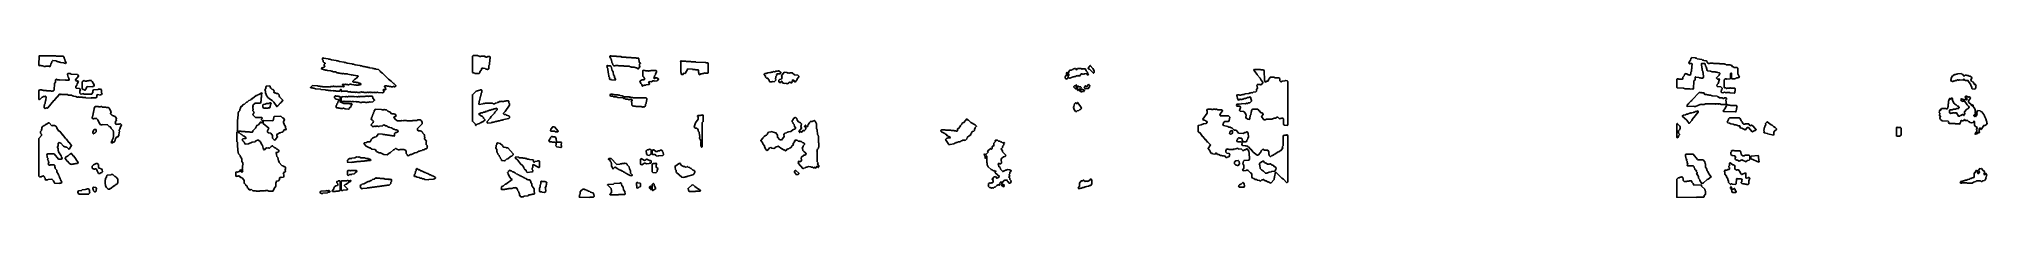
# Model space of a CAD drawing. Header units: millimetres. Extents: x 0 to 8203, y 0 to 597.
import ezdxf

# ---------------------------------------------------------------- set-up
doc = ezdxf.new("R2010")
doc.units = ezdxf.units.MM
doc.layers.add('K', color=7, linetype='Continuous')

msp = doc.modelspace()

# ---------------------------------------------------------------- linework, layer by layer
at = {"layer": 'K'}
for points in [[(20.3, 552.1), (17.5, 554.3), (10.8, 554.3), (9.6, 555.7), (4.1, 555.7), (2.9, 554.2), (0, 557.9), (0.6, 595.9), (71.7, 595.9), (72.8, 594.5), (102.1, 594.5), (106.1, 589.4), (106.1, 586.6), (109.5, 580.8), (110.6, 573.7), (114, 567.9), (111.1, 564.2), (109.9, 565.7), (105.4, 565.7), (104.3, 567.1), (90.7, 568.6), (89.6, 570), (85.1, 570), (84, 571.4), (78.4, 571.4), (76.1, 574.3), (72.7, 574.3), (71.6, 575.7), (58.2, 577.1), (54.3, 572.2), (54.3, 569.4), (49.8, 560.8), (48.6, 555.1), (45.8, 551.4), (43.4, 551.4), (42.3, 552.9), (27.8, 552.9), (26.6, 551.4), (20.3, 552.1)], [(1429, 441.4), (1427.6, 442.9), (1424.9, 442.9), (1423.5, 441.4), (1412.3, 441.4), (1409.6, 442.8), (1408.2, 441.4), (1401.2, 441.4), (1398.4, 442.8), (1395.6, 441.4), (1394.2, 442.9), (1391.5, 442.9), (1390.1, 441.4), (1387.3, 441.4), (1385.9, 442.9), (1383.2, 442.9), (1381.8, 441.4), (1369.2, 441.4), (1367.8, 442.9), (1359.5, 442.9), (1358.1, 444.3), (1355.4, 444.3), (1352.6, 441.4), (1349.8, 442.8), (1348.4, 441.4), (1341.4, 441.4), (1340, 442.9), (1334.5, 442.9), (1333.1, 441.4), (1331.6, 442.9), (1321.9, 442.9), (1320.6, 444.2), (1319.2, 442.9), (1315, 442.9), (1310.8, 445.7), (1309.5, 444.3), (1302.4, 444.3), (1298.3, 447.1), (1277.5, 447.1), (1274.6, 445.7), (1272.5, 447.9), (1272.5, 453.6), (1270.5, 455.7), (1268.5, 453.6), (1268.5, 449.3), (1266.3, 447.1), (1260.7, 447.1), (1259.3, 448.5), (1258, 447.1), (1251, 447.1), (1249.6, 448.6), (1239.8, 448.6), (1238.4, 450), (1230.1, 448.6), (1228.7, 450), (1219, 450), (1217.6, 451.4), (1207.8, 451.4), (1206.4, 452.9), (1187, 454.3), (1185.6, 455.7), (1164.7, 457.1), (1157.8, 460), (1153.6, 460), (1152.2, 461.4), (1145.2, 461.4), (1143.1, 463.7), (1152.2, 471.6), (1173.2, 470.2), (1174.5, 468.8), (1182.9, 468.8), (1184.3, 467.3), (1192.6, 467.3), (1194, 465.9), (1213.5, 465.9), (1214.8, 464.5), (1216.2, 465.9), (1223.2, 465.9), (1224.6, 464.5), (1228.7, 467.3), (1238.4, 467.3), (1239.9, 468.8), (1242.7, 467.3), (1251, 467.3), (1252.4, 465.9), (1255.2, 467.3), (1269.1, 467.3), (1270.5, 466), (1271.8, 467.3), (1278.9, 467.3), (1280.3, 465.9), (1282.9, 465.9), (1285, 469.4), (1278, 475.1), (1280.2, 477.4), (1283, 475.9), (1288.5, 475.9), (1290, 477.4), (1291.4, 475.9), (1299.7, 475.9), (1301.1, 474.5), (1303.8, 474.5), (1310.8, 477.3), (1315, 477.3), (1316.4, 475.9), (1326.2, 474.5), (1327.5, 473.1), (1333.1, 474.5), (1334.5, 473.1), (1345.5, 473.1), (1346.9, 474.5), (1353.9, 474.5), (1355.9, 476.5), (1352.5, 481.4), (1346.9, 481.4), (1342.8, 484.3), (1335.8, 484.3), (1334.4, 485.7), (1328.9, 485.7), (1327.5, 484.3), (1321.1, 487.9), (1321.1, 489.4), (1328.8, 497.3), (1337.2, 503), (1344.8, 510.8), (1342.8, 512.9), (1323.3, 515.7), (1321.9, 517.1), (1316.3, 515.7), (1314.9, 517.1), (1301, 518.6), (1299.6, 520), (1285.7, 520), (1284.3, 521.4), (1280.3, 521.4), (1278.8, 520), (1277.4, 521.4), (1270.4, 521.4), (1269, 522.9), (1262.1, 522.9), (1260.7, 524.3), (1255.1, 524.3), (1248.2, 528.6), (1238.5, 528.6), (1234.3, 531.4), (1230.1, 531.4), (1228.7, 532.9), (1214.8, 534.3), (1213.4, 535.7), (1206.4, 535.7), (1205.1, 537.1), (1199.5, 537.1), (1196.7, 540), (1192.5, 540), (1189, 543.7), (1191.1, 545.9), (1200.9, 548.8), (1204.3, 552.2), (1201.5, 555.1), (1201.5, 559.4), (1205.7, 563.7), (1203.7, 567.1), (1200.9, 567.1), (1197.4, 570.8), (1197.4, 576.5), (1194.6, 579.3), (1194.6, 586.6), (1196.8, 588.8), (1198.2, 587.3), (1217.7, 584.5), (1219.1, 583.1), (1224.6, 583.1), (1231.6, 580.2), (1251.1, 577.3), (1252.4, 575.9), (1258, 575.9), (1264.9, 573.1), (1284.4, 570.2), (1285.8, 568.8), (1291.4, 568.8), (1298.3, 565.9), (1317.8, 563.1), (1319.2, 561.6), (1324.7, 561.6), (1331.7, 558.8), (1351.2, 555.9), (1352.6, 554.5), (1358.1, 554.5), (1365.1, 551.6), (1370.7, 551.6), (1372.1, 550.2), (1377.6, 550.2), (1379, 548.8), (1384.6, 548.8), (1386, 547.3), (1391.5, 547.3), (1392.9, 545.9), (1404.1, 544.5), (1405.4, 543.1), (1411, 543.1), (1412.4, 541.6), (1418, 541.6), (1419.4, 540.2), (1429.1, 538.8), (1436.8, 532.3), (1440.2, 527.3), (1447.2, 523), (1472.2, 498.7), (1483.4, 490.2), (1493.1, 480.2), (1494.5, 480.2), (1503.6, 469.4), (1501.4, 467.1), (1500, 468.5), (1497.2, 465.7), (1493, 468.5), (1490.3, 465.7), (1483.3, 465.7), (1481.9, 467.1), (1474.9, 467.1), (1473.5, 468.6), (1466.6, 468.6), (1465.2, 470), (1456.9, 470), (1454.9, 467.9), (1459.1, 462.3), (1459.1, 459.4), (1461.9, 456.5), (1456.9, 452.8), (1452.7, 455.7), (1449.3, 453.6), (1453.5, 445.1), (1447.2, 440), (1429, 441.4)], [(1835.3, 522.1), (1833.2, 524.3), (1827.7, 524.3), (1825.5, 526.5), (1825.5, 595.1), (1827.7, 597.3), (1847.2, 597.3), (1856.9, 593.1), (1859.6, 593.1), (1861, 594.5), (1877.7, 594.5), (1880.5, 591.6), (1887.3, 591.6), (1888.7, 593.1), (1898.5, 593.1), (1900.6, 590.9), (1900.6, 585.1), (1897.9, 582.2), (1896.5, 557.9), (1893.7, 555.1), (1893.7, 542.2), (1888.7, 538.5), (1887.3, 540), (1881.8, 540), (1879, 542.9), (1870.7, 544.3), (1869.3, 545.7), (1868, 544.3), (1865.2, 544.3), (1863.2, 542.2), (1864.6, 540.8), (1856.3, 529.4), (1856.3, 525.1), (1852.7, 521.4), (1835.3, 522.1)], [(2513.7, 545.7), (2511, 548.5), (2509.7, 547.1), (2508.3, 548.6), (2494.7, 548.6), (2493.4, 550), (2489.3, 550), (2486.6, 552.9), (2463.6, 552.9), (2462.3, 554.3), (2440.7, 554.3), (2439.3, 555.7), (2427.2, 555.7), (2425.9, 554.3), (2420.4, 554.3), (2417, 557.9), (2415.6, 565.1), (2412.9, 567.9), (2410.2, 579.3), (2408.8, 580.8), (2408.8, 583.6), (2406.2, 586.5), (2403.4, 593.7), (2405.5, 595.9), (2409.7, 595.9), (2411, 594.5), (2431.3, 594.5), (2432.6, 593.1), (2451.6, 593.1), (2452.9, 591.6), (2471.8, 591.6), (2473.2, 590.2), (2493.5, 590.2), (2494.8, 588.8), (2513.8, 588.8), (2515.1, 587.3), (2524.6, 587.3), (2526.6, 585.1), (2528, 569.4), (2533.5, 565.1), (2529.4, 560.8), (2529.4, 553.7), (2530.7, 550.8), (2523.2, 541.4), (2516.4, 545.7), (2513.7, 545.7)], [(2703.5, 526.5), (2703.5, 549.3), (2702.2, 550.8), (2702.2, 572.2), (2700.8, 573.7), (2703, 576), (2704.4, 574.5), (2723.3, 574.5), (2724.6, 573.1), (2744.9, 573.1), (2746.3, 571.6), (2765.2, 571.6), (2766.5, 570.2), (2807.1, 568.8), (2808.5, 567.3), (2816.6, 567.3), (2818.6, 565.1), (2818.6, 525.1), (2816.6, 522.9), (2805.7, 522.9), (2804.3, 524.3), (2797.6, 521.4), (2793.6, 521.4), (2792.2, 520), (2786.8, 520), (2781.4, 517.1), (2779.2, 519.3), (2779.2, 525.1), (2777.9, 526.5), (2777.9, 535.1), (2775.9, 537.1), (2765.1, 537.1), (2763.8, 538.6), (2752.9, 538.6), (2751.6, 540), (2732.8, 541.4), (2720.6, 521.4), (2715.2, 522.8), (2709.7, 517.1), (2704.9, 519.3), (2704.9, 525.1), (2703.5, 526.5)], [(7119.5, 441.4), (7107.2, 441.4), (7104.4, 440), (7097.6, 442.8), (7090.7, 440), (7085.2, 441.4), (7083.1, 443.6), (7083.1, 448), (7084.4, 449.4), (7084.4, 453.7), (7087.2, 456.6), (7087.2, 460.8), (7082.4, 465.7), (7067.4, 467.1), (7065.2, 469.4), (7066.6, 475.2), (7070.7, 479.4), (7076.2, 497.9), (7074.3, 500), (7072.9, 498.6), (7068.7, 498.6), (7063.9, 502.2), (7063.9, 503.7), (7074.9, 515.2), (7076.2, 519.4), (7078.9, 522.2), (7077, 524.3), (7068.7, 525.7), (7067.4, 527.1), (7060.5, 527.1), (7059.1, 528.6), (7045.4, 528.6), (7038.6, 531.4), (7026.2, 532.9), (7024.1, 535.1), (7020, 550.8), (7017.3, 553.6), (7015.9, 562.2), (7013.9, 564.3), (7001.6, 564.3), (6999.7, 562.2), (7001, 560.9), (7001, 553.7), (7002.4, 552.3), (7002.4, 545.1), (7003.8, 543.7), (7003.8, 535.1), (7006.5, 532.3), (7006.5, 526.6), (7007.9, 525.1), (7009.2, 506.5), (7005.7, 502.9), (6997.4, 502.9), (6996.1, 504.3), (6990.6, 504.3), (6989.2, 505.7), (6976.9, 507.1), (6975.5, 508.5), (6973.6, 506.5), (6973.6, 495.1), (6968.1, 490.8), (6966.7, 457.9), (6964.6, 455.7), (6963.2, 457.1), (6953.6, 455.7), (6952.2, 457.1), (6931.7, 457.1), (6924.8, 460), (6898.7, 461.4), (6896.6, 463.6), (6896.6, 498), (6898.7, 500.2), (6902.9, 500.2), (6904.3, 498.8), (6920.7, 498.8), (6922.7, 500.9), (6922.7, 506.6), (6928.2, 512.3), (6929.5, 518), (6934.4, 521.7), (6935.8, 520.2), (6938.6, 520.2), (6944, 515.9), (6949.5, 515.9), (6950.9, 514.5), (6955.6, 518), (6955.6, 528), (6958.3, 530.9), (6958.3, 540.9), (6959.7, 542.3), (6959.7, 555.1), (6961, 556.6), (6961, 562.2), (6959, 564.3), (6950.9, 564.3), (6949.5, 562.8), (6947.3, 565.1), (6950.1, 572.3), (6954.2, 578), (6955.6, 583.7), (6960.4, 590.2), (6974.2, 588.8), (6975.6, 587.3), (6979.7, 587.3), (6982.4, 584.5), (7001.6, 581.6), (7004.4, 578.8), (7009.9, 578.8), (7011.2, 577.3), (7020.8, 575.9), (7024.3, 572.3), (7024.3, 569.4), (7029.1, 564.5), (7034.5, 564.5), (7035.8, 565.9), (7049.6, 565.9), (7051, 564.5), (7075.7, 564.5), (7077, 563.1), (7096.2, 563.1), (7097.6, 561.6), (7101.7, 561.6), (7104.5, 558.8), (7118.2, 558.8), (7119.5, 557.4), (7120.9, 558.8), (7122.3, 557.3), (7126.4, 557.3), (7131.9, 550.2), (7134.6, 550.2), (7138.7, 547.3), (7151.1, 547.3), (7153.2, 545.1), (7153.2, 520.8), (7160.1, 506.5), (7157.9, 504.3), (7155.2, 505.7), (7153.8, 504.3), (7148.3, 504.3), (7145.6, 501.4), (7142.9, 501.4), (7141.5, 500), (7129.1, 500), (7126.9, 502.2), (7126.9, 522.2), (7125, 524.2), (7123, 522.2), (7123, 502.2), (7120.9, 500), (7107.1, 498.6), (7104.4, 500), (7103.1, 498.5), (7100.3, 500), (7095.6, 495.1), (7095.6, 463.7), (7097.6, 461.6), (7103.1, 461.6), (7105.8, 458.8), (7108.5, 460.2), (7119.5, 460.2), (7120.9, 461.7), (7123.6, 460.2), (7141.5, 460.2), (7143.6, 458), (7142.2, 456.5), (7142.2, 447.9), (7140.9, 446.5), (7140.9, 440.8), (7138.7, 438.6), (7120.8, 440), (7119.5, 441.4)], [(22.5, 386.6), (23.7, 388), (23.7, 392.3), (25.9, 395.1), (25.9, 402.3), (27, 403.7), (27, 406.6), (29.3, 409.4), (30.4, 423.6), (26.6, 427.1), (25.5, 425.7), (19.8, 425.7), (15.3, 422.9), (13.1, 422.9), (2.9, 411.4), (0, 415.1), (0, 449.4), (2.9, 453.1), (12, 453.1), (13.1, 451.6), (17.6, 451.6), (18.7, 450.2), (31.1, 450.2), (32.3, 448.8), (50.3, 448.8), (51.4, 447.3), (57, 447.3), (58.1, 448.8), (61.5, 448.8), (64.2, 452.3), (65.4, 479.4), (69.9, 485.1), (69.9, 495.1), (72.7, 498.8), (78.4, 495.9), (85.2, 495.9), (86.3, 494.5), (110, 495.9), (111.1, 494.5), (122.4, 494.5), (124.6, 493.1), (127.3, 496.5), (125.1, 500.8), (125.1, 503.6), (122.8, 506.5), (120.6, 517.9), (119.4, 519.4), (122.4, 523.1), (123.5, 521.6), (131.4, 521.6), (135.9, 518.8), (161.8, 517.3), (165.8, 512.3), (165.8, 510.8), (153.5, 495.1), (158.4, 490.2), (161.7, 490.2), (162.9, 491.7), (165.8, 488), (160.2, 477.9), (159.1, 472.2), (155.7, 467.9), (155.7, 465.1), (154.6, 463.7), (157.3, 460.2), (170.9, 458.8), (174.9, 453.7), (172.6, 449.4), (171.5, 439.4), (176.5, 434.5), (183.1, 435.9), (184.3, 437.4), (190, 434.5), (221.4, 434.5), (226.5, 442.3), (226.5, 449.4), (229.3, 453.1), (248.5, 454.5), (249.6, 455.9), (257.5, 455.9), (258.7, 457.4), (262.7, 452.3), (263.9, 440.9), (266.1, 438), (263.3, 432.9), (259.9, 432.9), (258.7, 431.4), (246.3, 432.9), (243.6, 429.4), (243.6, 423.6), (240.7, 420), (220.4, 420), (219.3, 418.6), (197.8, 420), (196.7, 421.4), (185.4, 421.4), (184.3, 422.8), (180.9, 421.4), (179.8, 422.9), (167.4, 422.9), (166.3, 424.2), (165.2, 422.9), (160.6, 422.9), (155, 425.7), (146, 427.2), (144.8, 428.6), (140.3, 428.6), (138.1, 431.4), (122.3, 431.4), (121.2, 432.9), (95.3, 432.9), (94.1, 434.3), (90.9, 434.3), (89.7, 432.8), (88.5, 434.3), (86.3, 434.3), (76.2, 422.9), (75.1, 422.9), (63.8, 408.6), (62.7, 408.6), (36.8, 377.2), (34.5, 375.7), (31.1, 377.1), (25.4, 374.3), (21.4, 377.9), (22.5, 379.4), (22.5, 386.6)], [(185.4, 454.3), (182.5, 457.9), (182.5, 486.6), (185.4, 490.2), (190, 493.1), (193.4, 490.2), (201.2, 490.2), (202.3, 491.6), (209.1, 491.6), (210.2, 493.1), (220.4, 493.1), (224.4, 488), (232.3, 473.7), (232.3, 470.8), (229.4, 467.1), (224.9, 467.1), (223.8, 465.7), (203.5, 467.1), (197.4, 458), (198.5, 456.5), (195.7, 452.9), (193.3, 451.4), (188.8, 454.3), (185.4, 454.3)], [(2402.1, 499.3), (2402.1, 506.5), (2399.4, 509.3), (2398, 523.6), (2396.7, 525.1), (2395.3, 543.6), (2392.6, 546.5), (2392.6, 552.2), (2391.2, 553.7), (2393.4, 556), (2394.8, 554.5), (2405.6, 554.5), (2409, 550.9), (2413.1, 535.1), (2417.2, 529.4), (2417.2, 525.1), (2419.9, 519.4), (2419.9, 516.6), (2423.9, 510.8), (2423.9, 506.5), (2428, 496.5), (2425.9, 494.3), (2410.9, 495.7), (2409.6, 497.1), (2404.2, 497.1), (2402.1, 499.3)], [(2533.9, 493), (2539.4, 495.9), (2542.1, 495.9), (2543.5, 494.5), (2544.8, 495.9), (2548.8, 495.9), (2550.8, 498), (2546.7, 506.5), (2542.7, 510.8), (2542.7, 533.7), (2544.8, 535.9), (2550.2, 534.5), (2551.6, 536), (2554.3, 533.1), (2566.5, 533.1), (2567.8, 531.7), (2569.1, 533.1), (2574.5, 533.1), (2575.9, 534.5), (2598.9, 534.5), (2601, 532.3), (2601, 529.4), (2595.6, 519.4), (2595.6, 516.5), (2591.5, 512.2), (2591.5, 509.4), (2588.9, 503.7), (2590.8, 501.6), (2593.4, 501.6), (2594.8, 503.1), (2603, 503.1), (2604.3, 501.6), (2607, 501.6), (2609.1, 497.9), (2603, 491.4), (2590.7, 490), (2589.4, 491.4), (2585.4, 491.4), (2580, 487.1), (2573.2, 488.6), (2571.9, 487.1), (2569.2, 487.1), (2567.2, 485.1), (2571.3, 477.9), (2569.2, 475.7), (2557, 474.3), (2555.7, 472.9), (2548.9, 472.9), (2547.5, 471.4), (2544.8, 471.4), (2542.1, 468.5), (2538.6, 475), (2534.6, 479.3), (2530.5, 489.4), (2533.9, 493)], [(3074.4, 489.3), (3074.4, 493.6), (3067.8, 502.9), (3062.9, 502.9), (3059.8, 506.5), (3059.8, 510.8), (3053.6, 518), (3056.8, 521.6), (3061.7, 523.1), (3064.1, 521.6), (3069, 524.5), (3077.5, 525.9), (3078.8, 527.4), (3080.1, 525.9), (3082.4, 525.9), (3083.6, 527.3), (3088.5, 527.3), (3093.4, 530.2), (3098.3, 528.8), (3103.2, 531.6), (3108, 531.6), (3109.3, 533.1), (3111.7, 531.7), (3112.9, 533.1), (3115.4, 533.1), (3124.7, 525.1), (3121.6, 520), (3111.7, 520), (3109.3, 521.4), (3105.1, 516.5), (3106.4, 513.7), (3102.7, 509.3), (3102.7, 503.6), (3101.5, 502.2), (3101.5, 498), (3103.9, 495.1), (3095.9, 487.1), (3088.6, 488.6), (3087.4, 487.1), (3076.9, 486.4), (3074.4, 489.3)], [(3145.9, 481.4), (3137.3, 480), (3136.1, 481.4), (3132.4, 481.4), (3129.3, 485.1), (3130.5, 486.5), (3127.6, 490), (3120.3, 482.8), (3115.9, 487.9), (3115.9, 493.7), (3119, 497.3), (3125.1, 498.8), (3129.3, 503.7), (3128.1, 506.5), (3129.3, 508), (3126.9, 512.3), (3138.5, 527.4), (3149.6, 525.9), (3154.4, 523.1), (3155.6, 524.5), (3160.5, 523.1), (3161.7, 524.5), (3171.6, 524.5), (3181.3, 515.9), (3196, 514.5), (3199.1, 510.9), (3199.1, 507.9), (3193, 499.4), (3193, 496.5), (3183.7, 485.7), (3175.2, 495.7), (3172.2, 492.2), (3173.5, 487.9), (3167.9, 481.4), (3164.2, 485.7), (3161.8, 485.7), (3160.6, 484.3), (3158.2, 484.3), (3153.3, 478.6), (3147.7, 479.3), (3145.9, 481.4)], [(4321.3, 502.2), (4321.3, 508), (4328.9, 517.4), (4333.5, 510.3), (4336.2, 513.7), (4336.2, 517.9), (4333.5, 521.4), (4330, 517.1), (4327, 520.8), (4327, 523.7), (4330, 527.4), (4333.5, 523.1), (4336.2, 526.6), (4336.2, 530.9), (4340.3, 535.9), (4347.2, 535.9), (4350.7, 538.8), (4354.1, 538.8), (4356.4, 541.6), (4358.7, 541.6), (4359.9, 543.1), (4364.6, 543.1), (4369.1, 537.4), (4373.7, 543.1), (4387.6, 543.1), (4392.1, 540.2), (4393.2, 541.6), (4406, 541.6), (4408.9, 538), (4410.1, 533.7), (4414.7, 528), (4415.8, 523.7), (4419.3, 519.4), (4416.3, 515.7), (4411.7, 521.4), (4401.4, 520), (4400.2, 518.5), (4397.9, 520), (4393.3, 518.6), (4392.1, 520), (4388.7, 520), (4381.8, 511.4), (4380.6, 512.9), (4376, 512.9), (4374.9, 514.2), (4372.6, 511.4), (4369.1, 512.8), (4364.6, 510), (4361.1, 510), (4357.6, 507.1), (4356.4, 508.6), (4354.2, 508.6), (4341.5, 502.9), (4339.2, 502.9), (4335.8, 507.1), (4330.1, 500), (4327.8, 500), (4326.6, 498.6), (4323.6, 499.3), (4321.3, 502.2)], [(4423.2, 540), (4420.9, 540), (4417.9, 543.6), (4417.9, 545.1), (4426.7, 556), (4437.7, 543.7), (4443.4, 533.7), (4443.4, 526.5), (4440.5, 522.8), (4427.7, 535.7), (4423.2, 540)], [(5239.9, 307.9), (5241.1, 310.8), (5241.1, 330.8), (5238.1, 334.3), (5232.3, 334.3), (5231.1, 332.9), (5226.3, 332.9), (5223.9, 331.4), (5216.7, 338.6), (5213.2, 338.6), (5207.2, 334.3), (5201.3, 334.3), (5191.7, 330), (5169.1, 330), (5163.1, 327.1), (5158.3, 327.1), (5148.1, 340.8), (5155.3, 349.4), (5155.3, 350.8), (5151.1, 355.7), (5145.2, 355.7), (5139.2, 364.3), (5138, 364.3), (5132.1, 371.4), (5109.5, 371.4), (5105.4, 366.5), (5105.4, 360.8), (5104.2, 359.3), (5103, 347.9), (5100.6, 345.1), (5099.4, 332.2), (5096.4, 328.6), (5090.4, 330), (5086.8, 332.9), (5084.4, 332.9), (5081.3, 336.5), (5083.7, 346.5), (5081.4, 349.3), (5080.2, 353.6), (5074.8, 360), (5072.5, 361.4), (5058.2, 362.9), (5055.1, 366.5), (5057.5, 375.1), (5059.9, 378), (5059.9, 380.8), (5057, 384.3), (5045.1, 384.3), (5042, 387.9), (5045, 393.1), (5049.9, 393.1), (5052.2, 391.7), (5053.4, 393.1), (5064.1, 394.5), (5065.3, 395.9), (5080.8, 394.5), (5085.7, 397.4), (5086.9, 395.9), (5089.2, 395.9), (5092.7, 398.8), (5098.7, 398.8), (5105.2, 405.2), (5106.4, 408), (5102.8, 416.5), (5102.8, 420.8), (5099.9, 424.3), (5095.2, 421.4), (5088.1, 421.4), (5085.7, 418.6), (5083.3, 418.6), (5082.1, 417.1), (5074.9, 417.1), (5071.4, 414.3), (5067.8, 414.3), (5066.6, 412.9), (5060.6, 412.9), (5058.2, 414.3), (5051, 410), (5046.8, 416.5), (5045.6, 425.1), (5044.4, 426.5), (5044.4, 429.4), (5047.5, 433.1), (5048.7, 431.6), (5053.5, 431.6), (5054.7, 430.2), (5057, 431.7), (5058.3, 430.2), (5060.6, 430.2), (5061.7, 431.6), (5066.5, 431.6), (5067.7, 433.1), (5076, 433.1), (5078.4, 435.9), (5093.9, 437.3), (5098.8, 440.2), (5099.9, 438.8), (5101.1, 440.2), (5103.5, 440.2), (5104.7, 441.6), (5109.4, 440.2), (5113, 443.1), (5123.7, 444.5), (5127.8, 449.4), (5126.7, 450.8), (5126.7, 455.1), (5131.4, 460.8), (5130.2, 467.9), (5127.8, 472.3), (5130.9, 475.9), (5142.9, 475.9), (5144.1, 474.5), (5146.4, 474.5), (5154.1, 482.3), (5154.1, 485.1), (5146.9, 493.6), (5142.2, 502.2), (5130.2, 516.5), (5130.2, 517.9), (5115.9, 536.5), (5119, 540.3), (5120.2, 538.8), (5144.1, 538.8), (5145.3, 537.3), (5156, 537.3), (5159, 533.7), (5160.2, 493.7), (5161.4, 492.3), (5161.4, 489.4), (5164.3, 486), (5170.2, 490.2), (5175, 490.2), (5177.9, 493.7), (5177.9, 496.6), (5185.7, 507.3), (5200.1, 507.3), (5206, 504.5), (5221.6, 504.5), (5224.6, 500.9), (5224.6, 493.7), (5225.8, 490.9), (5228.7, 487.3), (5231, 487.3), (5234.6, 490.2), (5246.5, 491.6), (5247.7, 493.1), (5256.1, 491.6), (5259.2, 488), (5259.2, 306.5), (5256.1, 302.9), (5243.5, 303.6), (5239.9, 307.9)], [(8140.8, 457.2), (8138.4, 460.8), (8139.3, 465.1), (8135.5, 470.8), (8135.5, 473.6), (8122.8, 492.9), (8115.3, 492.9), (8113.3, 491.4), (8112.3, 492.9), (8110.4, 492.9), (8106.7, 498.6), (8105.8, 498.6), (8103, 494.3), (8086.8, 495.7), (8085.9, 494.3), (8081, 494.3), (8080.1, 495.7), (8078.3, 495.7), (8074.5, 492.9), (8069.8, 492.9), (8065.9, 490), (8064, 491.4), (8059.3, 488.6), (8056.4, 488.6), (8055.5, 490), (8053.6, 488.5), (8050.2, 495.1), (8054, 505.1), (8058.3, 511.6), (8060.2, 511.6), (8063, 515.9), (8064.9, 515.9), (8065.9, 517.3), (8071.6, 517.3), (8072.5, 518.8), (8077.3, 518.8), (8078.2, 520.2), (8093.5, 521.6), (8097.3, 518.8), (8099.2, 518.8), (8101.1, 515.9), (8103, 515.9), (8106.7, 510.3), (8110.5, 514.5), (8117.2, 514.5), (8118.1, 513.1), (8123.8, 513.1), (8128.5, 510.2), (8132.3, 510.2), (8137.1, 507.3), (8139.5, 503.7), (8134.8, 493.7), (8137.1, 490.2), (8139, 490.2), (8142.8, 485.9), (8144.7, 485.9), (8151.3, 474.6), (8153.2, 477.4), (8156.6, 472.3), (8155.6, 469.4), (8155.6, 462.2), (8151.3, 455.7), (8140.8, 457.2)], [(893.4, 34.2), (890.9, 31.4), (885.7, 31.4), (880.6, 38.6), (876.1, 42.2), (876.1, 46.5), (871, 50.8), (871, 52.2), (866, 57.9), (864.7, 60.8), (864.7, 70.8), (857.7, 81.4), (855.2, 81.4), (852.7, 84.3), (850.2, 82.8), (845.1, 90), (841.2, 90), (840, 91.4), (838.8, 90), (833.7, 90), (831.1, 88.5), (829.1, 90.8), (829.1, 105.1), (831.1, 107.4), (836.2, 105.9), (837.4, 107.3), (840, 107.3), (842.5, 110.2), (845.1, 108.8), (846.9, 110.8), (845.6, 113.7), (847.6, 115.9), (850.2, 114.5), (852.7, 115.9), (854.8, 113.7), (852.7, 111.4), (850.2, 112.8), (848.4, 110.8), (851.5, 107.3), (854, 107.3), (855.3, 106), (858.3, 109.4), (855.8, 113.7), (857.1, 115.1), (857.1, 120.8), (855.8, 123.7), (857.1, 125.1), (857.1, 133.7), (859.6, 136.5), (858.3, 139.4), (858.3, 145.1), (854.5, 150.8), (854.5, 162.2), (846.9, 173.6), (846.9, 176.5), (840.6, 183.6), (838, 197.9), (836.8, 199.3), (836.8, 209.3), (835.5, 210.8), (835.5, 232.2), (832.9, 235.1), (832.9, 273.7), (835.5, 276.5), (834.2, 279.4), (835.5, 280.9), (835.5, 325.1), (838, 332.3), (838, 340.9), (839.3, 342.3), (839.3, 356.6), (841.8, 362.3), (845.6, 366.6), (845.6, 370.8), (848.2, 376.6), (848.2, 379.4), (851.4, 383.1), (853.9, 383.1), (860.3, 391.6), (865.4, 393), (874.3, 401.7), (875.6, 400.2), (884.4, 408.8), (889.5, 410.2), (892, 413.1), (894.6, 413.1), (898.4, 417.4), (899.7, 416), (914.9, 428.8), (918.7, 428.8), (921.2, 431.6), (926.3, 433.1), (937.8, 440.2), (939.8, 438), (937.2, 435.1), (937.2, 422.2), (936, 420.8), (936, 406.5), (934.7, 405.1), (934.7, 399.3), (932.7, 397.1), (909.9, 397.1), (900.4, 387.9), (901.7, 385.1), (900.4, 382.2), (900.4, 375.1), (901.7, 373.7), (901.7, 369.3), (900.4, 367.9), (900.4, 365.1), (905.5, 359.4), (900.4, 348), (912.4, 337.3), (937.8, 337.3), (939.8, 335.1), (939.8, 332.2), (937.2, 329.3), (937.2, 326.6), (941.1, 322.3), (941.1, 316.5), (937.8, 314.3), (932.7, 317.1), (923.9, 305.7), (917.5, 302.9), (911.8, 292.2), (900.4, 280.8), (900.4, 276.5), (898.5, 274.3), (888.2, 274.3), (887, 275.7), (869.2, 275.7), (867.9, 277.1), (852.7, 277.1), (851.4, 278.6), (841.3, 278.6), (838.3, 275.1), (841.3, 271.6), (843.9, 271.6), (851.5, 264.5), (854, 264.5), (860.4, 258.8), (864.2, 257.3), (872.5, 250.8), (870.5, 248.6), (859.1, 247.1), (856, 243.7), (858.5, 238), (863.6, 232.3), (868, 224.5), (881.9, 225.9), (898.4, 233.1), (909.8, 234.5), (913.6, 238.8), (920, 241.6), (925.1, 241.6), (933.4, 233.7), (937.2, 223.7), (941, 218), (943.6, 208), (946.1, 205.1), (946.1, 202.3), (948, 200.2), (951.7, 201.6), (956.8, 208.8), (958.1, 207.4), (967, 208.8), (968.3, 207.3), (970.7, 207.3), (978.3, 214.5), (983.5, 217.4), (989.9, 210.2), (992.4, 210.2), (997.5, 207.3), (1001.3, 203.1), (1003.8, 203.1), (1007.7, 200.2), (1010.9, 195.1), (1003.8, 188.6), (1001.2, 188.6), (1000, 189.9), (998.2, 186.5), (1000.7, 180.8), (1002, 172.3), (1005.8, 168), (1008.3, 153.7), (1010.9, 149.4), (1010.9, 146.6), (1022.9, 134.5), (1028, 133), (1031.7, 128.8), (1033, 130.2), (1037.5, 126.6), (1037.5, 122.3), (1038.8, 120.8), (1036.3, 116.5), (1038.8, 109.4), (1036.8, 107.1), (1034.3, 107.1), (1028.7, 99.4), (1032.5, 95.1), (1030, 92.2), (1031.2, 90.9), (1031.2, 87.9), (1029.2, 85.7), (1020.3, 84.3), (1019, 85.7), (1017.8, 84.3), (1015.3, 84.3), (1013.4, 82.2), (1013.4, 75.1), (1008.9, 70), (1001.3, 68.6), (999.4, 66.5), (999.4, 63.6), (996.9, 59.4), (996.9, 46.5), (990.6, 37.9), (986.7, 27.9), (984.8, 25.7), (968.2, 25.7), (961.9, 28.6), (954.3, 28.6), (953, 27.1), (950.5, 28.5), (949.2, 27.1), (946.6, 27.1), (945.4, 28.5), (944.2, 27.1), (930.2, 27.1), (928.9, 25.7), (917.4, 25.7), (916.2, 27.1), (913.6, 25.7), (909.9, 28.5), (908.6, 27.1), (900.9, 27.1), (893.4, 34.2)], [(982.1, 408.6), (974.5, 412.9), (964.4, 421.5), (956.1, 432.2), (956.1, 435.1), (953.5, 439.4), (953.5, 447.9), (951, 453.7), (954.8, 459.4), (954.8, 465.1), (958, 468.8), (972.1, 470.2), (974.1, 468), (974.1, 465.1), (976.6, 460.9), (981, 455.9), (986.1, 454.5), (988, 452.3), (990.6, 448), (989.3, 442.3), (991.1, 440.2), (994.9, 440.2), (1000, 437.3), (1005.1, 437.3), (1007.7, 435.9), (1010.9, 432.3), (1010.9, 428), (1013.4, 423.7), (1027.4, 409.4), (1020.4, 400), (1015.3, 397.2), (1010.9, 392.2), (1010.9, 390.8), (1006.4, 385.7), (1001.2, 382.8), (989.1, 400.8), (982.1, 408.6)], [(1283, 375.7), (1280.3, 375.7), (1278.9, 374.3), (1270.4, 374.3), (1269, 375.7), (1262.1, 375.7), (1260.7, 377.1), (1253.7, 377.1), (1250.2, 380.8), (1251.6, 382.3), (1251.6, 386.6), (1254.4, 389.4), (1254.4, 393.7), (1258.6, 398), (1258.6, 402.3), (1261.3, 405.1), (1261.3, 409.4), (1262.7, 410.8), (1260.7, 412.9), (1251, 414.3), (1246.8, 417.2), (1244.6, 419.3), (1244.6, 425.1), (1246.8, 427.3), (1249.7, 427.3), (1251, 425.9), (1260.8, 425.9), (1262.2, 424.5), (1266.3, 424.5), (1268.5, 422.3), (1268.5, 406.6), (1269.9, 405.1), (1267.1, 402.2), (1269.1, 400.2), (1271, 402.2), (1269.6, 403.7), (1272.5, 406.6), (1272.5, 420.9), (1274.6, 423.1), (1278.8, 423.1), (1280.2, 424.5), (1291.3, 423.1), (1292.7, 424.5), (1295.6, 424.5), (1296.9, 423.1), (1301, 423.1), (1305.3, 425.9), (1306.7, 424.5), (1313.6, 424.5), (1315, 426), (1316.4, 424.5), (1327.5, 424.5), (1328.9, 423.1), (1337.3, 424.5), (1338.7, 423.1), (1342.8, 423.1), (1344.2, 424.5), (1347, 424.5), (1348.4, 423.1), (1349.7, 424.5), (1365, 424.5), (1366.5, 426), (1367.9, 424.5), (1373.4, 424.5), (1374.8, 425.9), (1386, 425.9), (1387.3, 424.5), (1388.7, 425.9), (1399.8, 425.9), (1401.2, 427.4), (1406.2, 422.3), (1406.2, 418), (1413.2, 409.4), (1405.4, 402.9), (1394.3, 401.4), (1391.5, 402.8), (1384.5, 400), (1383.1, 401.4), (1381.8, 400), (1374.8, 400), (1373.4, 401.4), (1363.7, 401.4), (1362.3, 400), (1360.9, 401.4), (1359.5, 400), (1351.1, 400), (1348.3, 402.9), (1335.8, 402.9), (1334.4, 404.3), (1324.7, 402.9), (1323.3, 404.3), (1317.8, 404.3), (1316.4, 402.9), (1313.6, 402.9), (1312.2, 404.3), (1302.5, 404.3), (1301.1, 402.8), (1299.6, 404.3), (1287.1, 404.3), (1284.4, 405.7), (1283, 404.3), (1274.7, 404.3), (1272.7, 400.8), (1274.7, 398.8), (1278.8, 398.8), (1284.4, 395.9), (1294.2, 395.9), (1295.5, 394.5), (1296.9, 395.9), (1306.7, 395.9), (1308.1, 394.5), (1316.4, 394.5), (1318.6, 392.3), (1314.4, 386.5), (1314.4, 383.6), (1307.4, 377.9), (1307.4, 375.1), (1303.9, 371.4), (1289.9, 372.9), (1283, 375.7)], [(1838, 305.1), (1838, 307.9), (1825.5, 320.8), (1825.5, 432.3), (1841.5, 447.3), (1856.8, 451.6), (1858.2, 453.1), (1863.8, 453.1), (1866, 450.8), (1864.6, 449.3), (1864.6, 442.2), (1861.8, 439.3), (1860.4, 426.5), (1857.6, 423.6), (1856.3, 409.3), (1853.5, 406.5), (1853.5, 397.9), (1852.1, 396.5), (1852.1, 393.7), (1854.1, 391.6), (1869.3, 394.5), (1870.7, 395.9), (1877.6, 395.9), (1879, 397.3), (1909.6, 397.3), (1912.4, 394.5), (1917.9, 394.5), (1922, 397.3), (1928.9, 398.8), (1931.8, 401.7), (1933.2, 400.2), (1938.7, 404.5), (1941.5, 404.5), (1942.9, 403.1), (1945.6, 405.9), (1948.4, 404.5), (1958.1, 404.5), (1959.5, 405.9), (1965, 405.9), (1966.4, 407.3), (1976.2, 407.3), (1978.3, 405.1), (1978.3, 398), (1981.1, 395.1), (1981.1, 387.9), (1963, 362.2), (1954.8, 353.7), (1959.5, 348.8), (1966.5, 348.8), (1969.3, 345.9), (1979, 343), (1981.1, 340.9), (1981.1, 335.1), (1979, 332.9), (1958.2, 328.6), (1956.8, 327.1), (1952.6, 327.1), (1951.2, 325.7), (1945.6, 325.7), (1938.7, 322.9), (1934.6, 322.9), (1933.2, 321.4), (1929, 321.4), (1927.6, 320), (1922.1, 320), (1915.1, 317.1), (1911, 317.1), (1909.6, 315.7), (1905.4, 315.7), (1904.1, 314.3), (1890.1, 312.9), (1886.5, 318), (1900.5, 333.7), (1904.6, 340.9), (1918.5, 355.2), (1919.9, 359.4), (1929.6, 369.4), (1929.6, 373.6), (1926.2, 375.7), (1920.7, 372.9), (1916.5, 372.9), (1911, 370), (1906.8, 370), (1901.3, 367.1), (1897.1, 367.1), (1891.6, 364.3), (1888.8, 364.3), (1886, 361.4), (1883.2, 362.8), (1877.7, 358.6), (1872.1, 358.6), (1868, 355.7), (1862.4, 355.7), (1856.9, 352.9), (1854.1, 352.9), (1852.1, 350.8), (1859.7, 344.5), (1868, 340.2), (1871.5, 336.6), (1871.5, 333.7), (1878.5, 326.5), (1869.4, 318.6), (1866.6, 318.6), (1861, 314.3), (1858.3, 314.3), (1855.5, 311.4), (1845.8, 308.6), (1840.2, 302.8), (1838, 305.1)], [(2502.9, 384.3), (2501.5, 385.7), (2498.8, 385.7), (2496.7, 387.9), (2496.7, 399.3), (2494, 402.2), (2498.1, 408), (2498.1, 410.8), (2496.1, 412.9), (2486.7, 412.9), (2484, 411.4), (2479.9, 414.3), (2470.4, 414.3), (2467.7, 417.1), (2463.7, 417.1), (2462.3, 415.7), (2458.2, 420), (2438, 421.4), (2431.2, 424.3), (2419, 424.3), (2416.3, 427.1), (2406.9, 427.1), (2404.8, 429.3), (2404.8, 432.3), (2406.9, 434.5), (2415.1, 434.5), (2416.4, 433.1), (2421.8, 433.1), (2423.2, 431.6), (2439.4, 431.6), (2440.8, 430.2), (2446.2, 430.2), (2447.5, 428.8), (2455.6, 427.3), (2463.7, 423.1), (2467.7, 423.1), (2469.1, 424.5), (2470.5, 423.1), (2484, 423.1), (2485.3, 421.7), (2486.6, 423.1), (2489.4, 423.1), (2490.8, 421.6), (2498.9, 421.6), (2502.9, 418.8), (2525.8, 418.8), (2527.2, 420.2), (2538.1, 420.2), (2539.4, 418.8), (2557, 418.8), (2559.1, 416.6), (2559.1, 409.3), (2557.7, 407.9), (2557.7, 402.2), (2556.4, 400.8), (2556.4, 395.1), (2553.7, 392.2), (2553.7, 385.1), (2547.5, 380), (2546.1, 381.4), (2543.5, 381.4), (2542.1, 380), (2535.3, 382.9), (2513.7, 382.9), (2512.3, 384.3), (2502.9, 384.3)], [(4365.6, 471.6), (4368, 474.5), (4371, 470.8), (4367.5, 466.5), (4367.5, 463.7), (4368.7, 462.2), (4364.5, 457.1), (4358.1, 465.1), (4358.1, 466.6), (4361, 470.2), (4365.6, 471.6)], [(4381.7, 457.1), (4380.7, 457.1), (4374.9, 449.9), (4370.7, 455.1), (4371.9, 458), (4370.7, 460.8), (4377.2, 468.8), (4380.7, 465.9), (4386.4, 465.9), (4389.4, 462.2), (4384.8, 456.5), (4387.6, 453.1), (4389.8, 453.1), (4394.5, 455.9), (4396.8, 453.1), (4400.2, 453.1), (4403.2, 449.4), (4400.2, 445.7), (4395.6, 447.1), (4392.1, 444.2), (4391, 445.7), (4389.9, 444.3), (4385.2, 445.7), (4382.2, 449.4), (4384.5, 453.7), (4381.7, 457.1)], [(4411.7, 466), (4417.5, 474.6), (4418.6, 473.1), (4420.9, 476), (4425.1, 470.8), (4423.9, 469.4), (4423.9, 466.5), (4418.7, 458.6), (4414, 458.6), (4412.8, 460), (4408.2, 457.1), (4401.8, 462.2), (4407.1, 470.3), (4411.7, 466)], [(6940.5, 386.6), (6940.5, 389.4), (6947.3, 395.1), (6947.3, 396.6), (6956.3, 405.9), (6959.7, 408), (6959.7, 409.4), (6992, 443.1), (6994.7, 440.2), (6996.1, 441.6), (7000.3, 441.6), (7001.6, 440.2), (7011.2, 440.2), (7015.4, 433.1), (7023.6, 433.1), (7024.9, 431.6), (7030.4, 431.6), (7031.8, 430.2), (7038.6, 430.2), (7045.5, 427.3), (7066.1, 425.9), (7068.8, 423.1), (7072.9, 423.1), (7075.7, 420.2), (7088, 420.2), (7092.1, 417.3), (7094.8, 417.3), (7096.2, 418.8), (7104.5, 418.8), (7106.6, 416.6), (7106.6, 413.6), (7103.8, 410.8), (7103.8, 406.6), (7105.2, 405.1), (7105.2, 393.6), (7103.1, 391.4), (7083.8, 391.4), (7078.3, 394.3), (7072.9, 394.3), (7071.5, 392.8), (7070.1, 394.3), (7062, 394.3), (7060.5, 392.8), (7059.1, 394.3), (7018.1, 394.3), (7012.6, 391.4), (7002.9, 391.4), (7000.2, 392.8), (6998.9, 391.4), (6994.8, 391.4), (6975.6, 382.9), (6970, 382.9), (6968.6, 384.3), (6940.5, 383.6), (6939.1, 385.1), (6940.5, 386.6)], [(8161.1, 280.8), (8158.3, 286.5), (8161.1, 293.7), (8158.8, 297.1), (8156.9, 297.1), (8153.1, 300), (8150.7, 303.6), (8150.7, 317.9), (8148.4, 321.3), (8144.7, 315.7), (8138.1, 314.3), (8137.1, 312.8), (8136, 314.3), (8131.3, 315.7), (8129.4, 318.6), (8124.7, 320), (8120.9, 324.3), (8110.4, 324.3), (8107.7, 328.5), (8103.9, 322.9), (8097.2, 322.9), (8096.2, 324.3), (8094.4, 324.3), (8092.1, 320.8), (8091.2, 315.1), (8086.8, 308.5), (8085.8, 310), (8068.7, 310), (8067.8, 311.4), (8043.1, 311.4), (8040.7, 315.1), (8041.6, 317.9), (8039.3, 321.4), (8014.7, 322.9), (8007.1, 328.6), (8003.7, 333.6), (8003.7, 335.1), (8007.5, 340.8), (8001.8, 348), (8003.7, 350.8), (8003.7, 355.1), (8001.8, 357.9), (8001.8, 360.8), (8003.7, 363.7), (8002.7, 365.1), (8005.2, 368.8), (8007.1, 367.4), (8011.8, 374.5), (8030.9, 374.5), (8031.8, 373.1), (8035.5, 373.1), (8037.8, 376.6), (8037.8, 380.8), (8038.8, 382.3), (8038.8, 392.3), (8040.7, 395.1), (8040.7, 405.1), (8041.6, 408), (8046.9, 417.4), (8049.8, 414.5), (8051.6, 414.5), (8054.5, 418.9), (8057, 415.1), (8057, 408), (8064.1, 395.9), (8066.9, 393), (8073.6, 390.2), (8078.3, 384.5), (8082.1, 384.5), (8085.5, 379.4), (8085.5, 377.9), (8083, 374.3), (8075.4, 374.3), (8070.7, 371.4), (8061.2, 371.4), (8056.5, 368.6), (8047, 368.6), (8044.7, 365.1), (8045.6, 363.7), (8045.6, 356.6), (8047.9, 353.1), (8048.8, 354.5), (8057.3, 354.5), (8058.3, 355.9), (8066, 355.9), (8067.8, 354.5), (8068.7, 355.9), (8074.5, 355.9), (8083.1, 341.6), (8087.7, 341.6), (8089.6, 344.5), (8093.4, 344.5), (8100, 348.8), (8103, 348.8), (8105.8, 344.6), (8108, 348), (8108, 350.8), (8109.9, 353.7), (8108, 356.5), (8108, 360.9), (8116.1, 370.2), (8119.9, 371.6), (8121.8, 374.5), (8123.7, 374.5), (8127.9, 380.8), (8125.6, 384.3), (8119, 390), (8107.1, 408), (8110.4, 413.1), (8112.3, 413.1), (8113.3, 414.6), (8115.3, 411.6), (8117.1, 411.6), (8119.4, 415.1), (8117.1, 418.6), (8115.3, 418.6), (8114.3, 417.1), (8110.9, 422.2), (8113.3, 425.9), (8117.2, 425.9), (8123.8, 421.7), (8125.6, 423.1), (8129.5, 423.1), (8132.9, 418), (8124.4, 406.5), (8125.3, 402.3), (8128.6, 397.3), (8132.4, 395.9), (8139.9, 386), (8142.7, 390.3), (8145.2, 386.5), (8143.3, 383.7), (8149.9, 376.6), (8152.8, 369.4), (8152.8, 363.7), (8154.7, 360.8), (8152.8, 356.5), (8154.7, 353.7), (8154.7, 350.8), (8152.2, 347.1), (8150.3, 349.9), (8148.1, 346.5), (8148.1, 343.7), (8150.3, 340.3), (8153.2, 344.6), (8156, 340.3), (8158.3, 343.7), (8158.3, 346.6), (8161.1, 350.8), (8159.2, 355.1), (8162.1, 360.8), (8161.1, 362.2), (8163.6, 365.9), (8174.1, 364.5), (8176.9, 361.6), (8180.7, 360.2), (8189.8, 349.4), (8192.6, 343.7), (8193.6, 339.4), (8198.3, 330.8), (8200.2, 320.9), (8202.1, 318), (8202.1, 313.7), (8203.1, 312.3), (8203.1, 310.8), (8199.7, 305.7), (8197.8, 304.3), (8195.9, 304.3), (8195, 302.9), (8189.3, 302.9), (8178.8, 285.7), (8177.8, 285.7), (8173.1, 292.8), (8169.9, 287.9), (8169.9, 278), (8171.8, 275.1), (8169.3, 271.3), (8168.3, 272.9), (8165.6, 272.9), (8160.8, 267.1), (8157.9, 269.9), (8155.1, 265.6), (8152.6, 269.4), (8161.1, 280.8)], [(8092.8, 410.8), (8096.2, 416), (8098.2, 414.5), (8102, 414.5), (8105.4, 409.4), (8103, 404.3), (8095.3, 407.2), (8092.8, 410.8)], [(314.4, 256.5), (314.4, 262.2), (313.2, 263.6), (313.2, 277.9), (312.1, 279.4), (312.1, 282.2), (304.2, 290.8), (304.2, 292.2), (300.3, 297.2), (295.8, 298.6), (289.1, 305.7), (266.6, 307.1), (265.5, 305.7), (259.8, 305.7), (253.5, 313.6), (247.9, 326.5), (242.9, 332.9), (231.7, 332.9), (230.6, 331.4), (227.1, 331.4), (224.2, 335.1), (224.2, 339.4), (226.5, 342.3), (227.6, 355.1), (229.9, 358), (229.9, 362.3), (231, 363.7), (232.1, 376.6), (237.3, 383.1), (239.5, 381.7), (240.6, 383.1), (249.7, 383.1), (250.8, 381.6), (258.7, 381.6), (261, 383.1), (262.1, 381.7), (263.2, 383.1), (267.7, 380.2), (281.3, 380.2), (282.4, 378.8), (292.5, 378.8), (294.8, 377.3), (298.8, 372.3), (301, 365.1), (304.4, 360.8), (301.1, 352.3), (304.9, 347.3), (307.2, 347.3), (309.4, 344.5), (320.7, 340.2), (327, 332.2), (325.8, 330.8), (325.8, 326.6), (327, 325.1), (322.4, 319.4), (322.4, 316.5), (321.3, 315.1), (322.4, 310.9), (325.2, 307.4), (330.8, 308.8), (331.9, 307.4), (333, 308.8), (339.8, 308.8), (340.9, 310.2), (343.2, 310.2), (347.2, 305.1), (347.2, 303.6), (342.7, 297.9), (340.5, 287.9), (338.2, 285.1), (338.2, 280.8), (340.5, 278), (338.2, 275.1), (336, 260.8), (330.8, 254.3), (328.6, 255.7), (322.4, 247.9), (321.3, 240.8), (316.2, 232.9), (312.8, 232.9), (307.1, 228.5), (304.2, 232.2), (307.6, 238), (307.6, 240.8), (312.1, 249.4), (314.4, 256.5)], [(942.1, 389.4), (944.1, 391.6), (953, 393.1), (958.1, 395.9), (967, 395.9), (973.3, 398.8), (975.9, 398.8), (977.9, 396.5), (975.3, 390.8), (974.1, 382.2), (970.8, 377.1), (965.8, 377.1), (964.5, 375.7), (958, 375.7), (956.8, 377.1), (954.3, 375.7), (946, 376.4), (942.1, 382.2), (942.1, 389.4)], [(982.7, 260.8), (975.8, 270), (966.9, 271.4), (962.4, 275.1), (962.4, 280.8), (967.5, 292.2), (944.7, 310.8), (944.7, 322.3), (946.6, 324.5), (984.7, 323.1), (987.8, 328), (989.1, 338), (991.1, 340.2), (1019.1, 341.6), (1025.4, 334.5), (1028, 334.5), (1033.7, 328), (1029.9, 317.9), (1029.9, 313.7), (1032.5, 309.4), (1032.5, 306.6), (1037.5, 298), (1038.8, 292.3), (1041.3, 289.4), (1041.3, 286.5), (1036.8, 284.3), (1035.5, 285.7), (1033.1, 284.3), (1028, 277.2), (1024.1, 274.3), (1017.8, 272.9), (1016.5, 271.4), (1012.7, 271.4), (1007.6, 267.1), (1005.1, 267.1), (1002, 263.6), (1002, 259.4), (1004.6, 255.1), (996.9, 246.5), (996.9, 243.6), (994.9, 241.4), (989.8, 242.9), (984, 249.3), (982.7, 252.2), (982.7, 260.8)], [(1550.7, 180.8), (1546.5, 185.1), (1546.5, 195.1), (1541.7, 200), (1538.9, 200), (1537.5, 201.4), (1519.5, 201.4), (1518.1, 200), (1513.9, 200), (1506.9, 202.9), (1502.8, 207.1), (1497.3, 201.4), (1493.1, 200), (1480.6, 188.6), (1475, 185.7), (1466.6, 178.6), (1452.7, 180), (1438.8, 187.1), (1433.2, 187.1), (1422, 192.9), (1416.5, 200), (1413.7, 201.4), (1401.2, 202.9), (1394.2, 208.6), (1391.5, 208.6), (1377.5, 215.7), (1368.4, 226.5), (1370.6, 230.2), (1378.9, 231.6), (1383.1, 234.5), (1394.2, 234.5), (1400.5, 245.2), (1404, 248.8), (1412.3, 253.1), (1419.3, 254.5), (1430.4, 267.3), (1447.2, 265.9), (1448.6, 264.5), (1456.9, 264.5), (1458.3, 263.1), (1466.6, 263.1), (1468, 261.6), (1476.4, 261.6), (1477.8, 260.2), (1484.7, 260.2), (1486.1, 258.8), (1494.5, 258.8), (1495.8, 257.4), (1497.8, 259.4), (1497.8, 268), (1499.2, 270.9), (1501.3, 273.1), (1505.5, 273.1), (1511.1, 275.9), (1513.1, 278), (1511, 281.5), (1505.5, 284.3), (1499.9, 284.3), (1497.2, 287.1), (1493, 287.1), (1484.6, 292.9), (1477.7, 294.3), (1476.3, 295.7), (1472.1, 295.7), (1463.8, 301.4), (1459.6, 301.4), (1454.1, 305.7), (1450, 304.3), (1447.2, 301.4), (1433.3, 300), (1431.9, 298.6), (1429, 298.6), (1427.6, 300), (1420.7, 300), (1417.9, 298.5), (1416.5, 300), (1412.4, 300), (1411, 298.6), (1404, 298.6), (1400.4, 302.2), (1399, 306.6), (1407.4, 315.1), (1406, 318), (1408.7, 320.8), (1402.6, 327.1), (1399.8, 327.1), (1397.6, 329.4), (1400.4, 332.3), (1400.4, 336.6), (1403.2, 339.4), (1403.2, 343.7), (1406, 346.6), (1406, 350.9), (1408.8, 353.7), (1408.8, 358), (1411.6, 360.9), (1411.6, 365.1), (1416.5, 371.6), (1443, 370.2), (1444.4, 368.8), (1451.3, 368.8), (1452.7, 370.2), (1455.5, 370.2), (1456.9, 368.8), (1463.9, 368.8), (1469.4, 363), (1479.2, 358.8), (1484.7, 351.6), (1495.9, 351.6), (1497.2, 350.2), (1500, 350.2), (1503.6, 343.6), (1498.6, 340), (1495.9, 340), (1493.9, 336.5), (1502.8, 327.3), (1509.8, 323.1), (1518.1, 323.1), (1519.5, 321.7), (1520.8, 323.1), (1526.4, 323.1), (1527.8, 324.5), (1534.7, 323.1), (1536.1, 324.5), (1547.3, 324.5), (1548.7, 323.1), (1572.3, 323.1), (1573.7, 324.5), (1591.8, 324.5), (1595.9, 327.3), (1605.7, 327.3), (1609.3, 323.7), (1613.5, 316.6), (1613.5, 309.3), (1594, 290.8), (1594, 286.5), (1592.6, 285.1), (1598.8, 280.2), (1607.1, 280.2), (1608.5, 278.8), (1611.3, 278.8), (1614.8, 275.1), (1614.8, 272.3), (1621.8, 265.2), (1623.2, 262.3), (1623.2, 255.1), (1624.6, 253.7), (1623.2, 246.6), (1631.6, 236.5), (1630.2, 233.7), (1631.6, 232.2), (1630.1, 230.8), (1630.1, 222.3), (1634.3, 218), (1634.3, 213.7), (1635.7, 212.2), (1634.3, 210.8), (1634.3, 207.9), (1630.8, 204.3), (1628, 204.3), (1621, 200), (1615.5, 200), (1612.7, 197.2), (1605.8, 195.7), (1604.4, 194.3), (1600.2, 194.3), (1591.8, 188.6), (1582.1, 187.1), (1568.2, 180), (1564, 180), (1554.2, 175.7), (1550.7, 177.9), (1550.7, 180.8)], [(2784.7, 245), (2781.9, 247.9), (2781.9, 252.3), (2783.3, 253.7), (2781.9, 255.1), (2783.3, 256.6), (2783.3, 259.3), (2782, 260.8), (2780.6, 275.1), (2776.5, 279.3), (2776.5, 285.1), (2773.2, 288.6), (2769.2, 291.4), (2763.7, 291.4), (2759, 297.9), (2764.4, 313.7), (2775.2, 329.4), (2775.2, 337.9), (2772.5, 342.3), (2774.6, 344.5), (2778.6, 344.5), (2780, 346), (2781.4, 344.5), (2785.4, 344.5), (2786.7, 345.9), (2792.2, 345.9), (2794.9, 347.4), (2797, 345.1), (2797, 319.3), (2793, 315.1), (2793, 213.6), (2790.8, 211.4), (2787.4, 216.5), (2787.4, 232.3), (2788.7, 235.1), (2784.7, 245)], [(3198.9, 142.2), (3197.6, 145.1), (3198.9, 146.5), (3196.4, 149.4), (3199.6, 153.1), (3200.9, 151.6), (3208.1, 151.6), (3211.1, 155.1), (3209.9, 168), (3220.3, 177.3), (3225.2, 177.3), (3230.6, 182.3), (3230.6, 183.6), (3225.2, 190), (3220.3, 192.9), (3216, 197.9), (3216, 202.2), (3214.7, 203.7), (3215.9, 205.1), (3213.5, 208), (3218.4, 213.7), (3218.4, 216.6), (3223.3, 222.3), (3223.3, 226.5), (3220.3, 230), (3216.6, 230), (3210.6, 235.7), (3208.1, 234.3), (3205.7, 237.1), (3203.2, 235.7), (3202, 237.1), (3197.1, 237.1), (3192.2, 241.4), (3183.8, 241.4), (3180.8, 238), (3183.3, 235.1), (3175.9, 226.5), (3175.9, 223.7), (3177.2, 222.2), (3174, 218.5), (3172.7, 219.9), (3168.6, 215.1), (3168.6, 212.2), (3165.5, 208.6), (3161.8, 208.6), (3156.9, 204.3), (3152.1, 204.3), (3144.7, 195.7), (3137.3, 200), (3134.9, 200), (3130, 204.3), (3127.6, 204.3), (3112.9, 215.7), (3110.6, 215.7), (3108.1, 212.9), (3103.2, 212.9), (3098.4, 207.1), (3095.9, 207.1), (3094.7, 205.7), (3086.1, 207.1), (3082.4, 210), (3076.4, 208.6), (3069.1, 198.6), (3066.6, 198.6), (3065.4, 197.1), (3058.6, 206.5), (3058.6, 209.3), (3054.9, 213.6), (3054.9, 216.5), (3048.8, 225.1), (3048.8, 227.9), (3039, 239.4), (3048.8, 249.4), (3048.8, 250.9), (3053.1, 255.9), (3059.2, 260.2), (3064.1, 261.6), (3068.3, 266.6), (3068.3, 269.4), (3072.6, 274.5), (3081.2, 275.9), (3082.4, 277.4), (3103.3, 271.6), (3110, 262.3), (3110, 253.7), (3120.3, 243.1), (3125.2, 243.1), (3126.4, 241.7), (3137.9, 256.6), (3136.6, 265.1), (3141, 270.2), (3147.1, 271.6), (3150.7, 274.5), (3154.4, 274.5), (3155.6, 275.9), (3165.4, 277.3), (3173.9, 284.5), (3183.7, 288.8), (3186.7, 292.3), (3181.8, 299.3), (3179.4, 306.5), (3175.7, 310.8), (3175.7, 313.6), (3172, 317.9), (3172, 322.3), (3175.7, 328), (3175.7, 330.9), (3181.3, 335.9), (3184.9, 335.9), (3186.1, 337.4), (3188.7, 335.9), (3191.8, 332.3), (3193, 325.1), (3198.4, 318.8), (3207, 314.5), (3211.3, 309.4), (3210.1, 302.2), (3207.6, 298), (3211.3, 292.2), (3200.3, 278), (3203.3, 273.1), (3208.1, 277.4), (3211.8, 274.5), (3219.1, 283.1), (3222.8, 280.2), (3228.2, 286.6), (3228.2, 289.4), (3230.6, 292.2), (3223.3, 299.4), (3227.7, 304.5), (3235, 297.4), (3237.9, 300.9), (3239.2, 306.6), (3245.2, 313.7), (3244, 315.1), (3248.4, 320.2), (3255.7, 320.2), (3265.5, 324.5), (3268.6, 320.9), (3273.5, 309.4), (3273.5, 298), (3274.8, 296.5), (3273.5, 293.7), (3274.8, 292.2), (3273.5, 290.8), (3277.2, 285.1), (3278.4, 265.1), (3280.8, 262.3), (3280.8, 259.4), (3282.1, 258), (3282.1, 230.9), (3284.5, 228), (3284.5, 213.6), (3282.1, 210.8), (3282.1, 207.9), (3278.4, 203.6), (3276, 193.7), (3277.2, 192.3), (3277.2, 149.4), (3280.9, 145.1), (3278.4, 139.4), (3284.5, 132.3), (3284.5, 129.3), (3281.4, 125.7), (3276.5, 131.4), (3270.4, 122.8), (3266.7, 127.1), (3263.1, 124.3), (3260.6, 124.3), (3258.1, 127.1), (3250.8, 127.1), (3249.6, 128.6), (3239.9, 130), (3233.8, 127.1), (3228.9, 127.1), (3226.5, 124.3), (3220.4, 122.9), (3219.2, 121.4), (3216, 122.2), (3198.9, 142.2)], [(3831.3, 222.2), (3817.8, 243.7), (3822.6, 248.8), (3825.3, 248.8), (3826.6, 250.2), (3836, 250.2), (3837.9, 252.2), (3832, 257.1), (3829.3, 257.1), (3826.6, 260), (3823.9, 260), (3819.9, 265.7), (3817.2, 265.7), (3814.5, 268.6), (3801.1, 275.7), (3796.4, 280.8), (3798.4, 283), (3801.2, 284.5), (3816, 284.5), (3817.3, 283.1), (3840.1, 283.1), (3841.4, 281.6), (3853.5, 281.6), (3854.8, 280.2), (3861.5, 280.2), (3862.9, 278.8), (3865.5, 278.8), (3867.4, 280.9), (3867.4, 288), (3869.5, 290.2), (3872.2, 290.2), (3879.5, 298), (3880.8, 302.3), (3886.2, 308), (3886.2, 310.9), (3889.6, 314.5), (3894.9, 315.9), (3907.1, 330.3), (3909.8, 327.3), (3913.8, 325.9), (3924.5, 315.9), (3942, 305.9), (3948.1, 299.4), (3942.7, 295.1), (3942.7, 292.2), (3940, 287.9), (3940, 282.2), (3936.6, 278.6), (3929.9, 277.2), (3927.9, 275), (3926.6, 270.8), (3923.9, 267.9), (3923.9, 265.1), (3920.5, 261.4), (3917.8, 261.4), (3909.2, 252.2), (3907.8, 246.5), (3900.4, 240), (3897.6, 241.4), (3889.7, 241.4), (3885.6, 238.6), (3883, 238.6), (3879, 234.3), (3872.2, 234.3), (3865.5, 231.4), (3861.5, 231.4), (3858.9, 228.6), (3856.2, 228.6), (3852.2, 225.7), (3837.4, 222.9), (3836.1, 221.4), (3831.3, 222.2)], [(4358.1, 382.3), (4360.4, 393.7), (4364.5, 398.8), (4369.1, 394.5), (4373.7, 400.3), (4387.1, 380.9), (4389.4, 375.1), (4385.3, 370), (4383, 370), (4378.4, 365.7), (4371.5, 364.3), (4369.2, 361.4), (4365, 362.2), (4359.3, 370.8), (4355.8, 379.4), (4358.1, 382.3)], [(5154.8, 74.3), (5150, 74.3), (5144, 68.5), (5139.2, 71.4), (5130.9, 72.9), (5127.3, 75.7), (5121.4, 75.7), (5115.4, 80), (5110.6, 81.4), (5107.6, 85.1), (5107.6, 97.9), (5104.6, 101.4), (5101.1, 102.9), (5091.5, 112.9), (5089.2, 114.3), (5083.3, 114.3), (5082.1, 112.9), (5071.3, 111.4), (5068.2, 115.1), (5073, 123.7), (5073, 128), (5074.2, 129.4), (5074.2, 135.1), (5069.4, 140.8), (5071.8, 152.3), (5074.9, 155.9), (5095.1, 157.3), (5098, 160.8), (5096.9, 173.6), (5095.7, 175.1), (5095.7, 189.4), (5094.5, 190.8), (5094.5, 195.1), (5088, 204.3), (5085.7, 204.3), (5079.7, 200), (5076.1, 200), (5072.6, 197.1), (5068.9, 197.1), (5062.9, 204.3), (5052.2, 202.9), (5049.8, 205.7), (5047.4, 205.7), (5046.3, 207.1), (5040.4, 204.3), (5033.2, 202.9), (5032, 201.4), (5030.8, 202.9), (5028.5, 202.9), (5027.3, 201.4), (5018.8, 201.4), (5017.7, 202.8), (5016.5, 201.4), (5010.5, 201.4), (5009.3, 202.9), (5004.6, 202.9), (5002.2, 204.3), (4998.1, 197.9), (4998.1, 190.9), (5002.2, 185.9), (5011.8, 184.5), (5014.8, 179.4), (5013.6, 177.9), (5013.6, 175.1), (5010.6, 171.4), (5004.6, 170), (5003.4, 168.6), (4999.9, 168.6), (4998.6, 167.1), (4995.5, 170.8), (4996.7, 172.2), (4993.8, 175.7), (4989.1, 174.3), (4987.8, 175.7), (4981.9, 175.7), (4980.7, 177.1), (4974.8, 177.1), (4968.8, 180), (4962.8, 180), (4956.9, 187.1), (4952.2, 181.4), (4943.7, 182.9), (4942.6, 184.3), (4937.8, 184.3), (4931.2, 192.2), (4931.2, 195.1), (4922.8, 206.5), (4933.5, 220.8), (4922.3, 232.9), (4921.1, 232.9), (4913.9, 242.9), (4912.8, 242.9), (4900.8, 257.1), (4899.6, 257.1), (4887.7, 272.9), (4884.2, 272.9), (4881.1, 276.5), (4881.7, 303), (4893.7, 305.9), (4903.2, 310.2), (4915.1, 311.6), (4919.2, 316.5), (4916.3, 321.4), (4911.6, 322.9), (4909.2, 325.7), (4904.4, 325.7), (4901.4, 329.4), (4919.3, 355.1), (4919.3, 363.6), (4918.1, 365.1), (4918.1, 368), (4921.1, 371.6), (4936.7, 371.6), (4937.9, 370.2), (4943.7, 370.2), (4944.9, 371.6), (4951, 371.6), (4953.3, 370.2), (4954.5, 371.6), (4958.1, 371.6), (4964.1, 368.8), (4980.8, 368.8), (4983.8, 365.1), (4975.5, 353.6), (4971.9, 346.5), (4974.8, 343.1), (5009.4, 343.1), (5014.8, 338), (5012.4, 323.6), (5009.4, 320), (4992.7, 320), (4989.8, 316.5), (4988.6, 312.2), (4985, 306.5), (4987.9, 303), (5005.8, 298.8), (5010.6, 295.9), (5015.3, 295.9), (5020.1, 293.1), (5023.7, 293.1), (5032.1, 284.5), (5034.4, 283.1), (5039.2, 283.1), (5044, 280.2), (5051.1, 270.2), (5071.3, 268.8), (5077.3, 273.1), (5082, 273.1), (5085.6, 275.9), (5088.1, 275.9), (5092.3, 270.9), (5093.5, 253.6), (5089.9, 249.3), (5088.7, 243.6), (5086.3, 240.8), (5086.3, 237.9), (5083.3, 234.3), (5070.1, 234.3), (5065.9, 240.8), (5065.9, 246.5), (5062.9, 250), (5055.8, 250), (5054.6, 251.4), (5051.1, 251.4), (5047, 246.5), (5047, 243.6), (5044.6, 240.8), (5044.6, 238), (5047.5, 234.5), (5061.8, 234.5), (5066.1, 229.4), (5064.9, 222.3), (5067.8, 218.8), (5080.9, 217.3), (5082.1, 215.9), (5086.9, 217.4), (5090.4, 213.1), (5092.8, 213.1), (5101.2, 203.1), (5103.6, 203.1), (5113.1, 190.2), (5129.8, 177.3), (5133.3, 177.3), (5143.4, 189.4), (5148.1, 198), (5153.6, 203.1), (5160.7, 198.8), (5173.9, 198.8), (5179.3, 192.3), (5179.3, 180.9), (5180.5, 179.4), (5180.5, 176.6), (5184.6, 171.6), (5186.9, 171.6), (5191.7, 175.9), (5194.1, 175.9), (5201.2, 180.2), (5203.6, 183.1), (5207.2, 183.1), (5215.5, 190.2), (5221.5, 191.6), (5227.4, 197.3), (5229.8, 197.3), (5237.5, 208), (5235.1, 212.3), (5238.7, 216.6), (5238.7, 258), (5241.8, 261.7), (5243, 260.3), (5244.1, 261.6), (5252.5, 261.6), (5253.6, 263.1), (5256.1, 263.1), (5259.2, 259.4), (5259.2, 65.1), (5254.9, 61.4), (5240.5, 77.2), (5233.4, 81.4), (5208.4, 105.7), (5205.5, 102.2), (5204.3, 90.8), (5203.1, 89.4), (5203.1, 83.6), (5201.9, 82.2), (5200.7, 75.1), (5187, 60), (5176.2, 65.7), (5173.8, 65.7), (5167.8, 70), (5163.1, 70), (5156, 75.7), (5154.8, 74.3)], [(6937.1, 350.2), (6941.2, 350.2), (6955, 355.9), (6957.7, 354.5), (6959, 355.9), (6965.9, 357.3), (6967.3, 358.8), (6971.4, 358.8), (6975.5, 361.6), (6979.6, 361.6), (6985.2, 364.5), (6987.3, 362.3), (6987.3, 359.4), (6961.2, 327.9), (6959.9, 323.6), (6948.1, 311.4), (6939.1, 325), (6919.9, 342.3), (6924.8, 345.9), (6933, 347.3), (6937.1, 350.2)], [(7106.4, 386.6), (7111.3, 391.7), (7114.1, 388.8), (7120.9, 388.8), (7122.3, 387.3), (7147, 387.3), (7150.5, 383.7), (7149.1, 382.2), (7149.1, 376.5), (7147.7, 375.1), (7146.3, 362.2), (7144.2, 360), (7093.4, 361.4), (7091.3, 363.7), (7102.3, 378), (7106.4, 386.6)], [(7164.7, 292.9), (7162.6, 295.1), (7162.6, 298), (7163.9, 299.4), (7162, 301.4), (7156.5, 301.4), (7145.5, 305.7), (7140, 305.7), (7134.6, 308.6), (7123.6, 310), (7118.1, 312.9), (7111.2, 314.3), (7109.1, 316.5), (7114.6, 328), (7114.6, 330.9), (7118.1, 334.5), (7146.9, 334.5), (7148.3, 335.9), (7160.7, 335.9), (7164.1, 332.3), (7168.3, 322.3), (7172.4, 318), (7175.1, 310.9), (7177.1, 308.8), (7183.9, 308.8), (7185.3, 310.2), (7199.1, 310.2), (7205.9, 301.7), (7211.4, 304.5), (7218.3, 300.2), (7231.4, 285.1), (7227.9, 281.4), (7225.1, 281.4), (7214.1, 275.7), (7199, 294.3), (7193.6, 294.3), (7185.4, 284.3), (7183.9, 284.3), (7170.2, 291.4), (7164.7, 292.9)], [(31.1, 74.3), (28.8, 72.8), (25.9, 76.5), (25.9, 80.8), (23.7, 83.6), (23.7, 86.5), (19.8, 91.4), (17.6, 90), (13.1, 90), (9.7, 87.1), (5.2, 87.1), (4.1, 85.7), (0, 89.3), (0, 248), (10.1, 260.8), (10.1, 266.5), (6.8, 270.8), (6.8, 278), (10.1, 282.3), (10.1, 285.1), (12.4, 289.4), (12.4, 295.1), (16.4, 300.2), (18.6, 300.2), (20.9, 303.1), (23.2, 303.1), (26.5, 305.9), (28.8, 305.9), (32.2, 310.2), (34.4, 310.2), (40.1, 314.5), (42.4, 314.5), (54.8, 301.7), (57, 303.1), (64.9, 303.1), (70.6, 300.2), (74.6, 295.1), (74.6, 292.3), (84.1, 278.8), (87.5, 278.8), (98.7, 263.1), (99.9, 263.1), (111.2, 248.7), (115.7, 245.9), (125.8, 231.6), (126.9, 231.6), (137.7, 218), (126.9, 202.9), (125.7, 202.9), (117.8, 211.4), (113.3, 211.4), (112.2, 212.9), (108.8, 212.9), (103.1, 215.7), (91.9, 228.6), (84.1, 231.4), (81.3, 227.9), (80.2, 216.5), (77.9, 213.6), (77.9, 210.8), (81.3, 206.6), (81.3, 196.6), (82.5, 195.1), (82.5, 192.3), (93.7, 175.1), (94.8, 169.4), (98.3, 165.1), (95.4, 161.4), (81.7, 161.4), (63.7, 182.9), (35.6, 182.9), (32.9, 179.4), (35.1, 173.7), (35.1, 168), (38.5, 163.7), (36.3, 158), (39.6, 153.7), (39.6, 149.4), (41.9, 146.5), (38.5, 140.8), (42.4, 135.9), (46.8, 135.9), (47.9, 137.3), (63.8, 137.3), (66.7, 133.7), (66.7, 128), (68.9, 125.1), (68.9, 122.3), (74.6, 115.1), (74.6, 112.3), (75.7, 110.8), (74.6, 108), (82.5, 96.6), (82.5, 93.7), (84.7, 90.9), (85.8, 83.7), (89.2, 79.4), (90.3, 73.7), (93.7, 69.4), (96, 63.7), (93.1, 60), (87.5, 60), (86.3, 58.6), (66.5, 59.3), (62, 65.1), (60.9, 69.3), (54.7, 77.1), (39, 75.7), (37.9, 74.3), (31.1, 74.3)], [(238.4, 287.4), (241.3, 283.7), (241.3, 276.5), (235.1, 270), (232.8, 270), (229.4, 267.1), (226.5, 270.8), (226.5, 276.6), (232.7, 285.9), (238.4, 287.4)], [(2175, 218), (2177.9, 220.9), (2177.9, 229.3), (2175.8, 231.4), (2173.1, 231.4), (2171.7, 232.9), (2160.6, 232.9), (2159.2, 234.3), (2149.5, 234.3), (2147.3, 236.5), (2151.5, 246.6), (2154.3, 249.4), (2154.3, 252.3), (2157.8, 255.9), (2162, 255.9), (2163.4, 254.5), (2173.2, 254.5), (2178.1, 248), (2178.1, 240.9), (2179.4, 239.4), (2179.4, 235.1), (2181.5, 233.1), (2198.1, 233.1), (2200.3, 230.9), (2198.9, 219.4), (2200.3, 218), (2200.3, 212.2), (2198.1, 210), (2180, 212.9), (2175, 218)], [(2173.8, 276.4), (2171.7, 278.6), (2156.4, 278.6), (2154.3, 280.8), (2155.7, 288), (2163.3, 297.3), (2170.4, 297.3), (2186.4, 279.4), (2184.3, 275.7), (2173.8, 276.4)], [(5026.5, 272.3), (5026.5, 277.9), (5023.6, 281.4), (5018.9, 280), (5014.8, 275.1), (5013.6, 269.4), (5016.5, 265.9), (5022.4, 267.3), (5026.5, 272.3)], [(6910.5, 290.8), (6907.8, 285), (6903.7, 280.8), (6903.7, 270.9), (6907.8, 266.6), (6907.8, 263.6), (6903.7, 259.3), (6903.7, 255.1), (6898.8, 251.4), (6896.6, 253.6), (6896.6, 309.4), (6898.8, 311.7), (6909.1, 299.4), (6910.5, 296.6), (6910.5, 290.8)], [(7262.7, 285.1), (7264, 286.6), (7264, 292.3), (7266.8, 296.6), (7266.8, 299.4), (7272.3, 305.1), (7269.5, 310.8), (7277.2, 318.8), (7293.7, 305.9), (7297.8, 304.5), (7303.3, 298.8), (7311.5, 294.5), (7317.8, 288), (7308.1, 279.3), (7305.4, 275.1), (7305.4, 265.1), (7303.3, 262.8), (7279.9, 267.2), (7278.5, 268.6), (7264.8, 271.4), (7262.7, 273.7), (7264, 276.5), (7262.7, 285.1)], [(7822.7, 257.9), (7821.2, 259.3), (7821.2, 293.7), (7823.4, 295.9), (7826.2, 294.5), (7838.7, 294.5), (7840.8, 292.3), (7840.8, 262.2), (7834.5, 258.6), (7822.7, 257.9)], [(110.4, 165.1), (114.4, 170.2), (120, 173), (122.3, 175.9), (124.6, 175.9), (130.2, 181.6), (132.4, 181.6), (135.9, 186), (143.8, 174.5), (144.9, 174.5), (154.6, 162.3), (154.6, 160.8), (164.7, 146.5), (161.8, 142.9), (153.9, 142.9), (152.8, 141.4), (146.1, 141.4), (144.9, 140), (138.2, 140), (137, 138.6), (133, 139.3), (126.8, 144.3), (120, 152.9), (118.9, 152.9), (110.4, 163.6), (110.4, 165.1)], [(1297.5, 149.4), (1298.9, 150.9), (1298.9, 156.6), (1302.4, 160.2), (1308, 163.1), (1316.3, 163.1), (1317.7, 164.5), (1330.3, 165.9), (1338.6, 170.2), (1345.6, 168.8), (1348.4, 170.2), (1355.3, 167.3), (1359.5, 167.3), (1360.9, 165.9), (1370.6, 165.9), (1377.6, 163.1), (1387.4, 163.1), (1388.8, 161.6), (1392.9, 161.6), (1397.9, 158), (1395.7, 155.7), (1383.2, 155.7), (1381.8, 154.3), (1372.1, 154.3), (1370.7, 152.9), (1355.4, 152.9), (1354, 151.4), (1338.7, 151.4), (1337.3, 150), (1328.9, 150), (1327.5, 148.6), (1317.8, 148.6), (1316.4, 147.1), (1298.9, 147.9), (1297.5, 149.4)], [(1947.6, 159.3), (1943.5, 163.6), (1942.1, 169.3), (1937.9, 173.6), (1937.9, 176.5), (1932.3, 182.2), (1932.3, 185.1), (1929.6, 187.9), (1929.6, 190.8), (1928.2, 192.2), (1928.2, 202.2), (1924, 207.9), (1924, 210.9), (1925.4, 212.3), (1925.4, 219.4), (1928.2, 222.3), (1928.2, 228), (1930.3, 230.2), (1941.5, 227.3), (1951.9, 218), (1955.4, 213), (1958.1, 211.6), (1966.5, 210.2), (1967.9, 208.8), (1974.8, 208.8), (1996.4, 183.7), (1996.4, 179.3), (1991.4, 174.3), (1988.7, 174.3), (1984.5, 171.5), (1974.8, 162.9), (1969.3, 161.4), (1963.7, 155.7), (1960.9, 154.3), (1949, 155), (1947.6, 156.5), (1947.6, 159.3)], [(2043.3, 120.8), (2041.9, 126.5), (2037.8, 132.2), (2026.7, 142.2), (2017, 156.5), (2007.3, 165), (2005.8, 168), (2008, 170.2), (2020.6, 168.8), (2022, 167.3), (2030.3, 167.3), (2031.7, 165.9), (2037.2, 165.9), (2038.6, 164.5), (2046.9, 164.5), (2048.3, 163.1), (2053.9, 163.1), (2055.2, 161.6), (2063.6, 161.6), (2065, 160.2), (2080.2, 158.8), (2083.8, 155.1), (2082.4, 153.6), (2082.4, 150.9), (2084.4, 148.8), (2087.1, 148.8), (2089.8, 151.6), (2098.2, 153.1), (2099.5, 154.5), (2105.2, 154.5), (2107.3, 152.3), (2107.3, 127.9), (2105.2, 125.7), (2081.6, 138.5), (2079.6, 136.5), (2079.6, 126.5), (2076.8, 123.6), (2076.8, 118), (2079.6, 115.1), (2079.6, 109.3), (2077.4, 107.1), (2055.9, 105), (2053, 107.9), (2051.6, 113.6), (2043.3, 120.8)], [(2455.5, 110), (2450.1, 114.3), (2446.1, 114.3), (2443.4, 117.1), (2440.7, 117.1), (2437.9, 120), (2425.8, 127.1), (2424.5, 127.1), (2417.7, 119.9), (2410.2, 130.8), (2410.2, 143.6), (2408.8, 145.1), (2408.8, 147.9), (2406.2, 150.8), (2404.8, 155), (2398, 160.8), (2400.1, 163.1), (2406.9, 163.1), (2408.3, 164.5), (2434, 138.8), (2446.1, 140.2), (2447.4, 141.6), (2454.2, 141.6), (2455.5, 143.1), (2465, 143.1), (2466.4, 144.5), (2473.2, 143), (2476.6, 139.4), (2476.6, 136.6), (2484.7, 128), (2486.1, 120.9), (2491.5, 112.3), (2491.5, 102.3), (2494.9, 97.3), (2498.3, 95.1), (2496.2, 91.4), (2490, 92.1), (2475.8, 98.6), (2473.1, 101.4), (2470.4, 101.4), (2467.7, 104.3), (2460.9, 107.2), (2458.2, 110), (2455.5, 110)], [(2565.1, 200.2), (2570.5, 203.1), (2575.9, 201.6), (2578, 199.4), (2578, 182.2), (2575.9, 180), (2573.2, 180), (2569.2, 177.1), (2563, 177.9), (2558.9, 183.6), (2556.2, 196.6), (2561, 200.2), (2565.1, 200.2)], [(2581.9, 196.6), (2585.3, 200.2), (2589.5, 200.2), (2597.6, 193.1), (2602.9, 193.1), (2607, 195.9), (2612.4, 195.9), (2617.8, 198.8), (2623.3, 198.8), (2625.3, 196.6), (2625.3, 192.3), (2628, 189.4), (2628, 185.1), (2629.4, 183.7), (2629.4, 179.3), (2627.3, 177.1), (2608.4, 175.7), (2607, 174.3), (2599.5, 175), (2594.8, 180), (2584, 180), (2581.9, 182.2), (2581.9, 196.6)], [(4002.2, 41.4), (3997.4, 46.5), (3998.7, 49.4), (3998.7, 58), (4004.9, 61.7), (4006.3, 60.2), (4008.9, 60.2), (4010.2, 61.6), (4015.6, 61.6), (4017.5, 63.7), (4017.5, 67.9), (4016.1, 69.4), (4018.8, 72.2), (4013.4, 76.5), (4022.2, 85.9), (4027.7, 87.4), (4033.1, 80.2), (4034.3, 80.2), (4035.7, 81.6), (4038.3, 81.6), (4044.3, 88), (4026.9, 103.6), (4026.9, 106.6), (4029.5, 109.4), (4027.6, 111.4), (4025, 110), (4021, 112.8), (4018.3, 111.4), (4014.2, 115.7), (4010.2, 117.2), (3997.4, 129.3), (3993.4, 136.5), (3992.1, 145.1), (3990.7, 146.5), (3992, 148), (3992, 173.6), (3990.1, 175.7), (3988.2, 173.6), (3988.2, 166.5), (3986.1, 164.2), (3984, 166.5), (3984, 172.2), (3980, 180.8), (3982.1, 183.1), (3984.8, 180.2), (3988.7, 181.6), (3997.4, 190.8), (3994.7, 193.7), (3996.8, 197.3), (4007.6, 206), (4010.2, 203.1), (4012.2, 205.2), (4013.5, 208), (4013.5, 213.7), (4016.9, 217.4), (4019.6, 215.9), (4021.5, 218), (4020.2, 228), (4028.2, 235.1), (4025.5, 238), (4029, 241.6), (4035.7, 241.6), (4039.8, 237.3), (4043.8, 237.3), (4045.1, 236), (4046.4, 237.4), (4050.5, 233.1), (4053.1, 234.5), (4057.2, 230.2), (4063.9, 231.6), (4066, 229.4), (4063.3, 226.5), (4063.3, 220.8), (4057.9, 215.1), (4059.3, 212.2), (4051.2, 205.1), (4057.9, 196.6), (4057.9, 192.3), (4071.3, 178), (4067.9, 172.9), (4061.2, 171.4), (4053.9, 165), (4051.2, 160.8), (4052.6, 143.6), (4050.5, 141.4), (4045, 141.4), (4042.4, 144.2), (4039.1, 140.8), (4039.1, 138), (4040.5, 136.5), (4039.2, 135.1), (4041.9, 132.2), (4040.5, 130.8), (4047.2, 125.2), (4048.5, 119.4), (4058.5, 108.8), (4063.8, 111.6), (4066.5, 111.6), (4069.2, 114.5), (4073.2, 114.5), (4078.6, 117.3), (4088, 115.9), (4094.1, 112.3), (4092.1, 108.6), (4088.7, 106.5), (4088.7, 99.3), (4086, 96.5), (4086, 93.7), (4088.8, 90.8), (4083.4, 85.1), (4088.7, 80.9), (4088.7, 75.1), (4094.1, 69.4), (4092.8, 66.5), (4094.1, 65.1), (4089.3, 60), (4085.2, 60), (4079.9, 67.2), (4076.4, 69.4), (4077.8, 70.8), (4075.9, 72.8), (4073.2, 71.4), (4071.8, 72.9), (4066.6, 72.9), (4061.9, 69.3), (4061.9, 67.9), (4054.4, 59.9), (4050.4, 65.7), (4047.2, 62.2), (4047.2, 59.3), (4044.5, 56.5), (4045.9, 52.2), (4043.7, 50), (4041, 52.9), (4038.4, 52.9), (4033.1, 50), (4026.4, 42.9), (4022.3, 42.9), (4018.3, 38.5), (4016.9, 40), (4013, 40), (4011.6, 38.6), (4004.9, 41.4), (4002.2, 41.4)], [(6983, 102.3), (6983, 105.1), (6978.9, 109.4), (6980.2, 112.2), (6978.2, 114.3), (6975.5, 114.3), (6972, 117.9), (6972, 122.2), (6969.3, 125.1), (6969.3, 129.3), (6965.9, 132.9), (6941.2, 132.9), (6939.1, 135.1), (6943.2, 139.4), (6940.5, 146.5), (6940.5, 152.2), (6936.3, 156.5), (6939.1, 160.8), (6935, 165.1), (6933.6, 177.9), (6932.2, 179.4), (6934.4, 181.6), (6966, 181.6), (6983.8, 160.2), (6986.5, 158.8), (7007.1, 158.8), (7014.7, 149.4), (7016.1, 142.3), (7017.5, 140.9), (7017.5, 126.6), (7021.6, 122.3), (7024.3, 112.3), (7027, 109.4), (7031.2, 99.4), (7040.8, 86.5), (7029.1, 77.2), (7025, 75.7), (7008.5, 61.4), (7003, 58.6), (7000.8, 59.3), (6994, 70.8), (6992.6, 76.5), (6988.5, 80.8), (6988.5, 86.5), (6985.7, 93.6), (6980.2, 97.9), (6983, 102.3)], [(7142, 166.6), (7144.7, 170.8), (7140, 175.7), (7130.4, 177.1), (7124.2, 180.8), (7124.2, 189.4), (7126.9, 192.3), (7126.9, 196.6), (7130.5, 198.8), (7131.9, 197.3), (7138.7, 197.3), (7140.1, 195.9), (7146.9, 195.9), (7148.3, 197.4), (7149.7, 195.9), (7163.4, 195.9), (7166.9, 190.9), (7168.3, 180.9), (7174.4, 174.5), (7179.8, 174.5), (7183.9, 177.3), (7201.8, 177.3), (7203.9, 175.1), (7203.9, 159.3), (7201.8, 157.2), (7193.6, 155.7), (7188.1, 150), (7170.2, 158.6), (7159.3, 152.8), (7152.4, 157.1), (7149.6, 157.1), (7144.1, 160), (7142, 162.2), (7142, 166.6)], [(7240.9, 163.7), (7242.3, 162.3), (7242.3, 153.7), (7243.7, 152.3), (7241.6, 148.5), (7209.9, 162.9), (7207.8, 165.1), (7207.8, 170.9), (7209.9, 173.1), (7238.8, 175.9), (7240.9, 173.7), (7240.9, 163.7)], [(231.6, 118.6), (230.5, 120), (227.1, 120), (224.2, 123.6), (224.2, 130.8), (229.3, 137.3), (240.6, 143.1), (245.2, 143.1), (250.3, 138), (250.3, 126.6), (253.1, 123), (258.7, 121.6), (259.9, 120.2), (263.2, 120.2), (266.1, 116.6), (267.2, 107.9), (264.4, 104.3), (259.9, 102.9), (256.5, 100), (251.3, 100.7), (244.5, 112.2), (243.4, 116.5), (240.6, 120), (235.1, 120), (233.9, 118.6), (231.6, 118.6)], [(280.6, 79.4), (283.9, 85.1), (283.9, 88), (287.9, 93.1), (302.6, 94.5), (303.7, 95.9), (311.7, 95.9), (319.6, 87.3), (321.8, 87.3), (325.2, 84.5), (331.5, 76.6), (331.5, 60.8), (327.5, 55.7), (324.1, 54.3), (321.8, 51.4), (319.6, 51.4), (316.2, 47.1), (313.9, 47.1), (303.8, 38.6), (301.5, 38.6), (298.2, 34.3), (293.6, 34.3), (292.5, 35.7), (291.4, 34.2), (284, 42.2), (280.6, 47.9), (280.6, 53.6), (279.4, 55.1), (279.4, 73.7), (280.6, 75.1), (280.6, 79.4)], [(1301, 113.1), (1309.5, 113.1), (1310.8, 111.7), (1312.2, 113.1), (1337.3, 113.1), (1339.5, 110.8), (1331.1, 103.6), (1327.6, 98.6), (1317.8, 97.1), (1316.4, 95.7), (1308.1, 95.7), (1303.9, 92.8), (1298.9, 95), (1298.9, 110.9), (1301, 113.1)], [(1615.4, 78.6), (1611.2, 81.4), (1605.7, 81.4), (1601.5, 84.3), (1593.2, 85.7), (1587.6, 88.6), (1582, 88.6), (1579.8, 90.8), (1581.3, 92.3), (1581.3, 96.6), (1584, 99.4), (1585.4, 109.4), (1588.2, 112.3), (1588.2, 118), (1591.8, 121.7), (1600.1, 115.9), (1601.5, 117.4), (1608.5, 111.6), (1611.3, 111.6), (1625.2, 104.5), (1628, 104.5), (1630.7, 101.7), (1632.1, 103.1), (1635, 100.2), (1637.7, 100.2), (1646.1, 94.5), (1648.9, 94.5), (1653, 91.6), (1655.8, 91.6), (1658.6, 88.8), (1661.4, 88.8), (1669.1, 83.7), (1669.1, 80.8), (1666.9, 78.6), (1662.8, 78.6), (1661.4, 77.1), (1641.9, 75.7), (1640.5, 74.3), (1625.1, 75.7), (1621, 78.6), (1615.4, 78.6)], [(2021.1, 23.6), (2017, 27.9), (2015.6, 33.6), (2009.4, 41.4), (2006.7, 40), (1998.4, 40), (1991.4, 37.1), (1977.6, 37.1), (1976.2, 35.7), (1970.6, 35.7), (1969.2, 34.3), (1962.3, 34.3), (1960.9, 32.9), (1948.4, 32.9), (1946.2, 35.1), (1947.6, 36.6), (1947.6, 43.7), (1949.7, 45.9), (1956.7, 48.8), (1963.6, 55.9), (1966.4, 55.9), (1991.9, 75.1), (1986.5, 79.3), (1982.3, 85), (1975.3, 97.9), (1975.3, 100.8), (1972.5, 103.7), (1976.7, 108), (1976.7, 110.9), (1981.7, 114.5), (1987.3, 111.6), (1990.1, 111.6), (1994.2, 107.3), (1997, 107.3), (2005.3, 103), (2009.5, 98.8), (2015, 97.3), (2017.8, 94.5), (2020.6, 94.5), (2023.3, 91.6), (2026.1, 91.6), (2028.9, 88.8), (2031.7, 88.8), (2034.4, 85.9), (2037.2, 85.9), (2040, 83.1), (2042.8, 83.1), (2045.5, 80.2), (2051.1, 78.8), (2053.9, 75.9), (2056.6, 75.9), (2058, 74.5), (2066.4, 74.5), (2071.3, 66.6), (2071.3, 62.3), (2075.4, 56.6), (2075.4, 49.4), (2076.8, 46.6), (2085.1, 36.6), (2085.1, 22.3), (2086.5, 20.9), (2086.5, 15.1), (2084.4, 12.9), (2077.4, 12.9), (2076.1, 11.4), (2070.5, 11.4), (2069.1, 10), (2062.2, 10), (2059.4, 7.1), (2042.8, 5.7), (2038.6, 2.9), (2033.1, 2.9), (2031.7, 1.4), (2029.5, 2.2), (2023.9, 9.4), (2023.9, 15.1), (2021.1, 20.8), (2021.1, 23.6)], [(2573.2, 154.5), (2575.9, 155.9), (2578, 153.7), (2578, 146.5), (2575.9, 144.3), (2570.5, 144.3), (2569.2, 142.9), (2558.3, 141.4), (2552.9, 144.3), (2550.2, 144.3), (2538, 137.1), (2533.2, 139.3), (2533.2, 160.9), (2535.3, 163.1), (2550.2, 155.9), (2559.7, 161.6), (2573.2, 154.5)], [(2601, 142.3), (2601, 137.9), (2599.6, 136.5), (2598.3, 128), (2601.6, 124.5), (2604.3, 124.5), (2606.4, 120.8), (2603.7, 113.7), (2603.7, 109.3), (2597.6, 102.9), (2585.3, 104.3), (2581.9, 107.9), (2581.9, 139.4), (2588, 143.1), (2597.5, 143.1), (2598.9, 144.5), (2601, 142.3)], [(2697.6, 144.5), (2701, 142.3), (2701, 139.4), (2704.4, 135.9), (2708.4, 133), (2713.8, 130.2), (2717.9, 130.2), (2721.9, 127.3), (2730, 128.8), (2731.4, 130.2), (2734.1, 127.3), (2739.5, 125.9), (2742.2, 123), (2746.3, 121.6), (2751.7, 115.9), (2758.4, 113), (2761.9, 109.4), (2761.9, 106.5), (2757.8, 97.9), (2753, 94.3), (2732.8, 90), (2731.4, 88.6), (2727.3, 88.6), (2726, 87.1), (2721.9, 87.1), (2720.6, 85.7), (2716.5, 85.7), (2715.2, 84.3), (2707.7, 85), (2684.6, 105), (2683.3, 107.9), (2683.3, 113.6), (2680.6, 116.5), (2679.2, 127.9), (2677.8, 129.4), (2697.6, 144.5)], [(3181.8, 106.5), (3181.8, 109.4), (3184.9, 113.1), (3187.4, 113.1), (3199.1, 102.3), (3199.1, 99.3), (3196, 95.7), (3190.4, 95), (3181.8, 106.5)], [(5034.9, 149.4), (5040.3, 154.5), (5049.9, 155.9), (5054.1, 150.9), (5055.3, 140.8), (5049.9, 134.3), (5046.9, 133.6), (5037.9, 137.2), (5034.9, 140.8), (5034.9, 149.4)], [(5190.5, 108.8), (5203.6, 110.2), (5208.9, 118), (5210.1, 123.6), (5203.6, 130), (5201.2, 130), (5196.4, 135.7), (5192.9, 135.7), (5185.7, 141.4), (5183.4, 141.4), (5182.2, 140), (5173.8, 140), (5167.8, 144.3), (5165.5, 144.3), (5160.7, 147.2), (5154.8, 154.2), (5152.4, 151.4), (5147.7, 150), (5138.8, 140.8), (5141.2, 135.1), (5142.3, 122.3), (5147.7, 115.9), (5156, 110.2), (5164.3, 101.6), (5170.2, 101.6), (5179.8, 105.9), (5189.3, 107.3), (5190.5, 108.8)], [(6922.9, 76.6), (6924.2, 75.1), (6924.2, 70.9), (6928.9, 66), (6930.3, 67.3), (6938.5, 67.3), (6939.9, 68.8), (6948.1, 68.8), (6949.5, 70.2), (6957.8, 70.2), (6959.9, 68), (6959.9, 63.7), (6965.3, 58), (6968.7, 51.6), (6998.9, 53.1), (7001, 50.9), (7001, 46.6), (7014.7, 35.2), (7016.1, 28), (7017.5, 26.6), (7017.5, 13.6), (7010.6, 5.1), (7012, 3.7), (7009.9, 1.4), (6979.7, 1.4), (6978.3, 0), (6896.6, 0.7), (6896.6, 76.6), (6902.8, 81.6), (6907, 81.6), (6911.1, 84.5), (6915.2, 84.5), (6916.5, 85.9), (6919.4, 85.9), (6921.5, 83.7), (6922.9, 76.6)], [(7096.8, 112.3), (7098.9, 114.5), (7107.1, 114.5), (7111.2, 117.3), (7116.7, 117.3), (7118.7, 119.4), (7118.7, 125.1), (7116, 127.9), (7116, 130.9), (7118.7, 133.7), (7118.7, 143.7), (7120.9, 145.9), (7133.2, 137.3), (7136, 137.3), (7140.1, 134.5), (7142.2, 132.3), (7140.9, 129.4), (7140.9, 119.4), (7142.9, 117.3), (7145.6, 117.3), (7148.3, 114.5), (7151, 115.9), (7156.6, 115.9), (7164.2, 106.6), (7166.9, 99.4), (7170.3, 95.9), (7185.3, 103.1), (7187.5, 100.9), (7187.5, 82.3), (7189.5, 80.2), (7196.2, 81.6), (7197.6, 83.1), (7201.8, 83.1), (7203.9, 80.8), (7199.8, 69.4), (7199.8, 56.5), (7197.7, 54.3), (7190.8, 54.3), (7189.4, 55.7), (7182.5, 55.7), (7181.2, 57.1), (7174.3, 57.1), (7172.9, 58.6), (7170.2, 58.6), (7168.1, 60.8), (7168.1, 63.7), (7170.8, 66.6), (7170.8, 72.3), (7172.2, 75.1), (7170.2, 77.2), (7167.5, 78.5), (7166.1, 77.1), (7164.7, 78.6), (7151, 78.6), (7149.7, 80), (7147.7, 77.9), (7146.3, 56.5), (7144.2, 54.3), (7130.4, 55.7), (7129.1, 57.1), (7125, 57.1), (7122.2, 54.2), (7114.6, 62.2), (7114.6, 69.4), (7111.9, 73.6), (7111.9, 77.9), (7106.4, 86.5), (7106.4, 89.4), (7099.5, 97.9), (7099.5, 107.9), (7096.8, 112.3)], [(8118, 61.4), (8114.3, 61.4), (8112.4, 60), (8111.4, 61.4), (8102.9, 61.4), (8102, 62.8), (8101.1, 61.4), (8097.3, 61.4), (8096.3, 60), (8092.4, 60), (8090, 63.7), (8092.4, 67.3), (8097.2, 67.3), (8098.1, 68.8), (8101.9, 68.8), (8102.9, 70.2), (8106.7, 70.2), (8107.6, 71.6), (8111.4, 71.6), (8112.3, 73.1), (8117.1, 73.1), (8121.8, 75.9), (8130.4, 77.3), (8131.3, 78.8), (8136.1, 78.8), (8140.8, 81.6), (8145.5, 81.6), (8148.8, 86.6), (8148.8, 100.8), (8151.3, 104.6), (8152.2, 103.1), (8158.9, 114.6), (8161.3, 110.9), (8162.3, 105.1), (8165.6, 100.2), (8167.3, 100.2), (8171.5, 106.5), (8166.8, 113.7), (8172.1, 121.6), (8178.7, 120.2), (8179.7, 121.7), (8186.4, 113), (8190.2, 111.6), (8192.7, 108), (8191.7, 106.5), (8191.7, 102.2), (8189.8, 98), (8192.1, 94.5), (8193, 94.5), (8197.8, 101.7), (8202.1, 93.7), (8199.3, 88), (8200.2, 86.5), (8198.3, 83.6), (8198.3, 80.8), (8199.3, 79.4), (8192.1, 71.4), (8185.5, 70), (8181.7, 67.1), (8178.7, 67.1), (8175, 70), (8158.9, 70), (8156.1, 67.2), (8145.6, 64.3), (8139.9, 60), (8119, 60), (8118, 61.4)], [(195.5, 33.1), (196.7, 34.5), (201.2, 34.5), (202.3, 35.9), (209.2, 35.9), (213.2, 30.8), (213.2, 22.3), (214.3, 19.4), (209.2, 12.9), (167.9, 13.6), (163.4, 20.8), (163.4, 23.7), (166.2, 27.3), (179.8, 28.8), (182, 31.6), (195.5, 33.1)], [(239.6, 41.6), (242.5, 38), (240.2, 30.8), (240.2, 26.5), (237.3, 22.8), (234.4, 23.6), (229.9, 27.9), (229.9, 30.8), (226.5, 36.5), (226.5, 39.4), (229.3, 43.1), (239.6, 41.6)], [(1187, 25.9), (1207.8, 27.3), (1209.3, 28.8), (1212.1, 27.3), (1217.6, 27.3), (1219, 28.8), (1221.8, 28.8), (1226.8, 25.1), (1221.8, 21.4), (1217.7, 21.4), (1214.9, 18.6), (1195.4, 17.1), (1194, 15.7), (1189.1, 16.4), (1183.4, 20.8), (1187, 25.9)], [(1241.9, 36.6), (1241.9, 39.4), (1244.7, 43.7), (1249.6, 48.8), (1256.5, 50.2), (1258.6, 52.3), (1258.6, 56.5), (1254.4, 60.8), (1254.4, 63.6), (1252.9, 65.1), (1255.1, 67.3), (1257.9, 67.3), (1260.7, 70.2), (1266.3, 70.2), (1268.5, 68), (1268.5, 29.3), (1266.3, 27.1), (1262.2, 27.1), (1260.8, 25.7), (1249.7, 25.7), (1248.3, 24.3), (1236.3, 25), (1234.9, 28), (1241.9, 36.6)], [(1272.5, 68), (1274.6, 70.2), (1296.9, 70.2), (1298.3, 71.6), (1301.1, 71.6), (1302.5, 70.2), (1309.4, 70.2), (1312.2, 71.7), (1314.4, 69.4), (1312.3, 67.2), (1305.3, 64.3), (1295.6, 55.7), (1290, 54.3), (1286.6, 50.8), (1286.6, 48), (1300.5, 35.1), (1297, 31.4), (1280.3, 30), (1278.9, 28.6), (1273.9, 29.3), (1272.5, 30.8), (1272.5, 68)], [(1351.7, 47.9), (1353.9, 51.6), (1356.7, 51.6), (1360.8, 55.9), (1367.8, 57.3), (1385.9, 67.3), (1390.1, 67.3), (1397, 71.6), (1399.8, 71.6), (1404, 75.9), (1410.9, 77.3), (1417.9, 81.6), (1420.7, 80.2), (1423.5, 81.7), (1424.9, 80.2), (1436, 80.2), (1437.4, 78.8), (1440.1, 78.8), (1441.6, 80.2), (1443, 78.8), (1454.1, 78.8), (1455.5, 77.3), (1470.8, 77.3), (1472.2, 75.9), (1474.9, 75.9), (1476.3, 77.4), (1477.8, 75.9), (1483.3, 75.9), (1485.5, 73.7), (1484.1, 72.2), (1484.1, 66.5), (1481.3, 63.6), (1481.3, 57.9), (1475, 51.4), (1465.3, 51.4), (1463.9, 50), (1455.5, 50), (1454.1, 48.6), (1444.4, 48.6), (1443, 47.1), (1434.7, 47.1), (1433.3, 45.7), (1423.5, 45.7), (1422.1, 44.3), (1413.8, 44.3), (1412.4, 42.9), (1402.7, 42.9), (1401.3, 41.4), (1392.9, 41.4), (1391.5, 40), (1381.8, 40), (1380.4, 38.6), (1362.3, 37.1), (1360.9, 35.7), (1354.5, 40.8), (1354.5, 45.1), (1351.7, 47.9)], [(2107.1, 39.4), (2109.9, 43.7), (2109.9, 52.3), (2112.7, 55.1), (2112.7, 66.6), (2114.8, 68.8), (2116.3, 67.3), (2131.5, 67.3), (2132.9, 65.9), (2135.7, 65.9), (2139.2, 62.3), (2137.8, 59.4), (2137.8, 53.6), (2136.4, 52.2), (2136.4, 46.5), (2130.9, 40.8), (2132.3, 39.4), (2132.3, 33.7), (2133.7, 32.3), (2133.7, 25.1), (2128.8, 20), (2119, 21.4), (2117.6, 22.9), (2109.3, 22.9), (2107.1, 25.1), (2107.1, 39.4)], [(2279.1, 23.7), (2284, 30.2), (2291, 34.5), (2295.2, 34.5), (2299.3, 31.6), (2302.1, 33.1), (2307.7, 28.8), (2310.5, 28.8), (2314.6, 25.9), (2320.2, 24.5), (2323, 21.6), (2332.7, 18.8), (2336.2, 13.7), (2336.2, 9.4), (2337.6, 8), (2337.6, 3.6), (2335.4, 1.4), (2320.2, 1.4), (2318.8, 0), (2274.9, 0.7), (2276.3, 3.7), (2276.3, 10.9), (2279.1, 13.7), (2279.1, 23.7)], [(2446.1, 60.2), (2448.8, 61.7), (2452.3, 58), (2452.3, 55.1), (2455, 49.4), (2460.4, 42.3), (2461.8, 32.3), (2467.2, 25.1), (2468.5, 13.6), (2466.4, 11.4), (2440.8, 11.4), (2439.4, 10), (2404.8, 10.7), (2403.4, 12.2), (2410.2, 20.8), (2410.2, 32.2), (2408.8, 33.6), (2408.8, 37.9), (2393.9, 52.2), (2396.1, 54.5), (2419, 55.9), (2421.7, 58.8), (2446.1, 60.2)], [(2533.4, 58), (2533.4, 46.5), (2531.3, 44.3), (2525.9, 42.9), (2521.8, 38.6), (2517, 40.8), (2517, 49.3), (2515.6, 50.8), (2515.6, 60.9), (2517.7, 63.1), (2520.5, 63.1), (2521.9, 61.6), (2531.3, 60.2), (2533.4, 58)], [(2578, 45.1), (2578, 35.1), (2575.9, 32.8), (2571.1, 39.4), (2571.1, 43.7), (2575.9, 47.4), (2578, 45.1)], [(2590.2, 55.1), (2590.2, 49.4), (2597, 37.9), (2585.4, 28.5), (2581.9, 30.8), (2581.9, 53.7), (2586.7, 58.8), (2590.2, 55.1)], [(2765.2, 25.7), (2763.8, 24.3), (2737.4, 25), (2734.6, 30.8), (2733.3, 38), (2750.3, 53.1), (2755.7, 51.6), (2761.2, 45.9), (2777.4, 34.5), (2781.4, 33), (2786.2, 28), (2784.1, 25.7), (2765.2, 25.7)], [(4053.7, 53.7), (4055.8, 55.9), (4059.8, 53.1), (4062.5, 54.5), (4064.6, 52.3), (4063.3, 49.4), (4064.6, 48), (4061.2, 44.2), (4053.7, 50.8), (4053.7, 53.7)], [(4381.1, 59.4), (4388.6, 70.2), (4394.4, 70.2), (4397.9, 73.1), (4404.8, 67.4), (4407.1, 68.8), (4409.4, 67.4), (4410.5, 68.8), (4415.2, 68.8), (4417.4, 67.4), (4420.9, 71.6), (4424.3, 71.6), (4429, 77.4), (4433.1, 72.3), (4433.1, 56.5), (4429, 50), (4425.5, 50), (4419.8, 47.1), (4410.6, 45.7), (4409.5, 44.3), (4404.8, 44.3), (4400.2, 41.4), (4395.6, 41.4), (4389.9, 38.6), (4385.3, 38.6), (4384.1, 37.1), (4378.9, 36.4), (4376.5, 39.4), (4381.1, 46.6), (4381.1, 59.4)], [(5068.9, 63.1), (5070.2, 63.1), (5075.6, 56.6), (5076.8, 46.5), (5073.8, 42.9), (5054, 43.6), (5051.5, 48), (5055.8, 53), (5060.6, 55.9), (5062.9, 55.9), (5068.9, 63.1)], [(7127.1, 42.3), (7127.1, 37.9), (7125, 35.7), (7122.8, 37.9), (7122.8, 42.3), (7125, 44.5), (7127.1, 42.3)], [(7146.3, 25.1), (7146.3, 22.2), (7144.2, 20), (7131.1, 20.7), (7128.3, 25.1), (7128.3, 29.3), (7126.9, 30.8), (7131.8, 34.5), (7134.6, 34.5), (7140.1, 37.4), (7142.2, 35.1), (7142.2, 30.8), (7146.3, 25.1)]]:
    msp.add_lwpolyline(points, close=True, dxfattribs=at)

doc.saveas('drawing.dxf')
